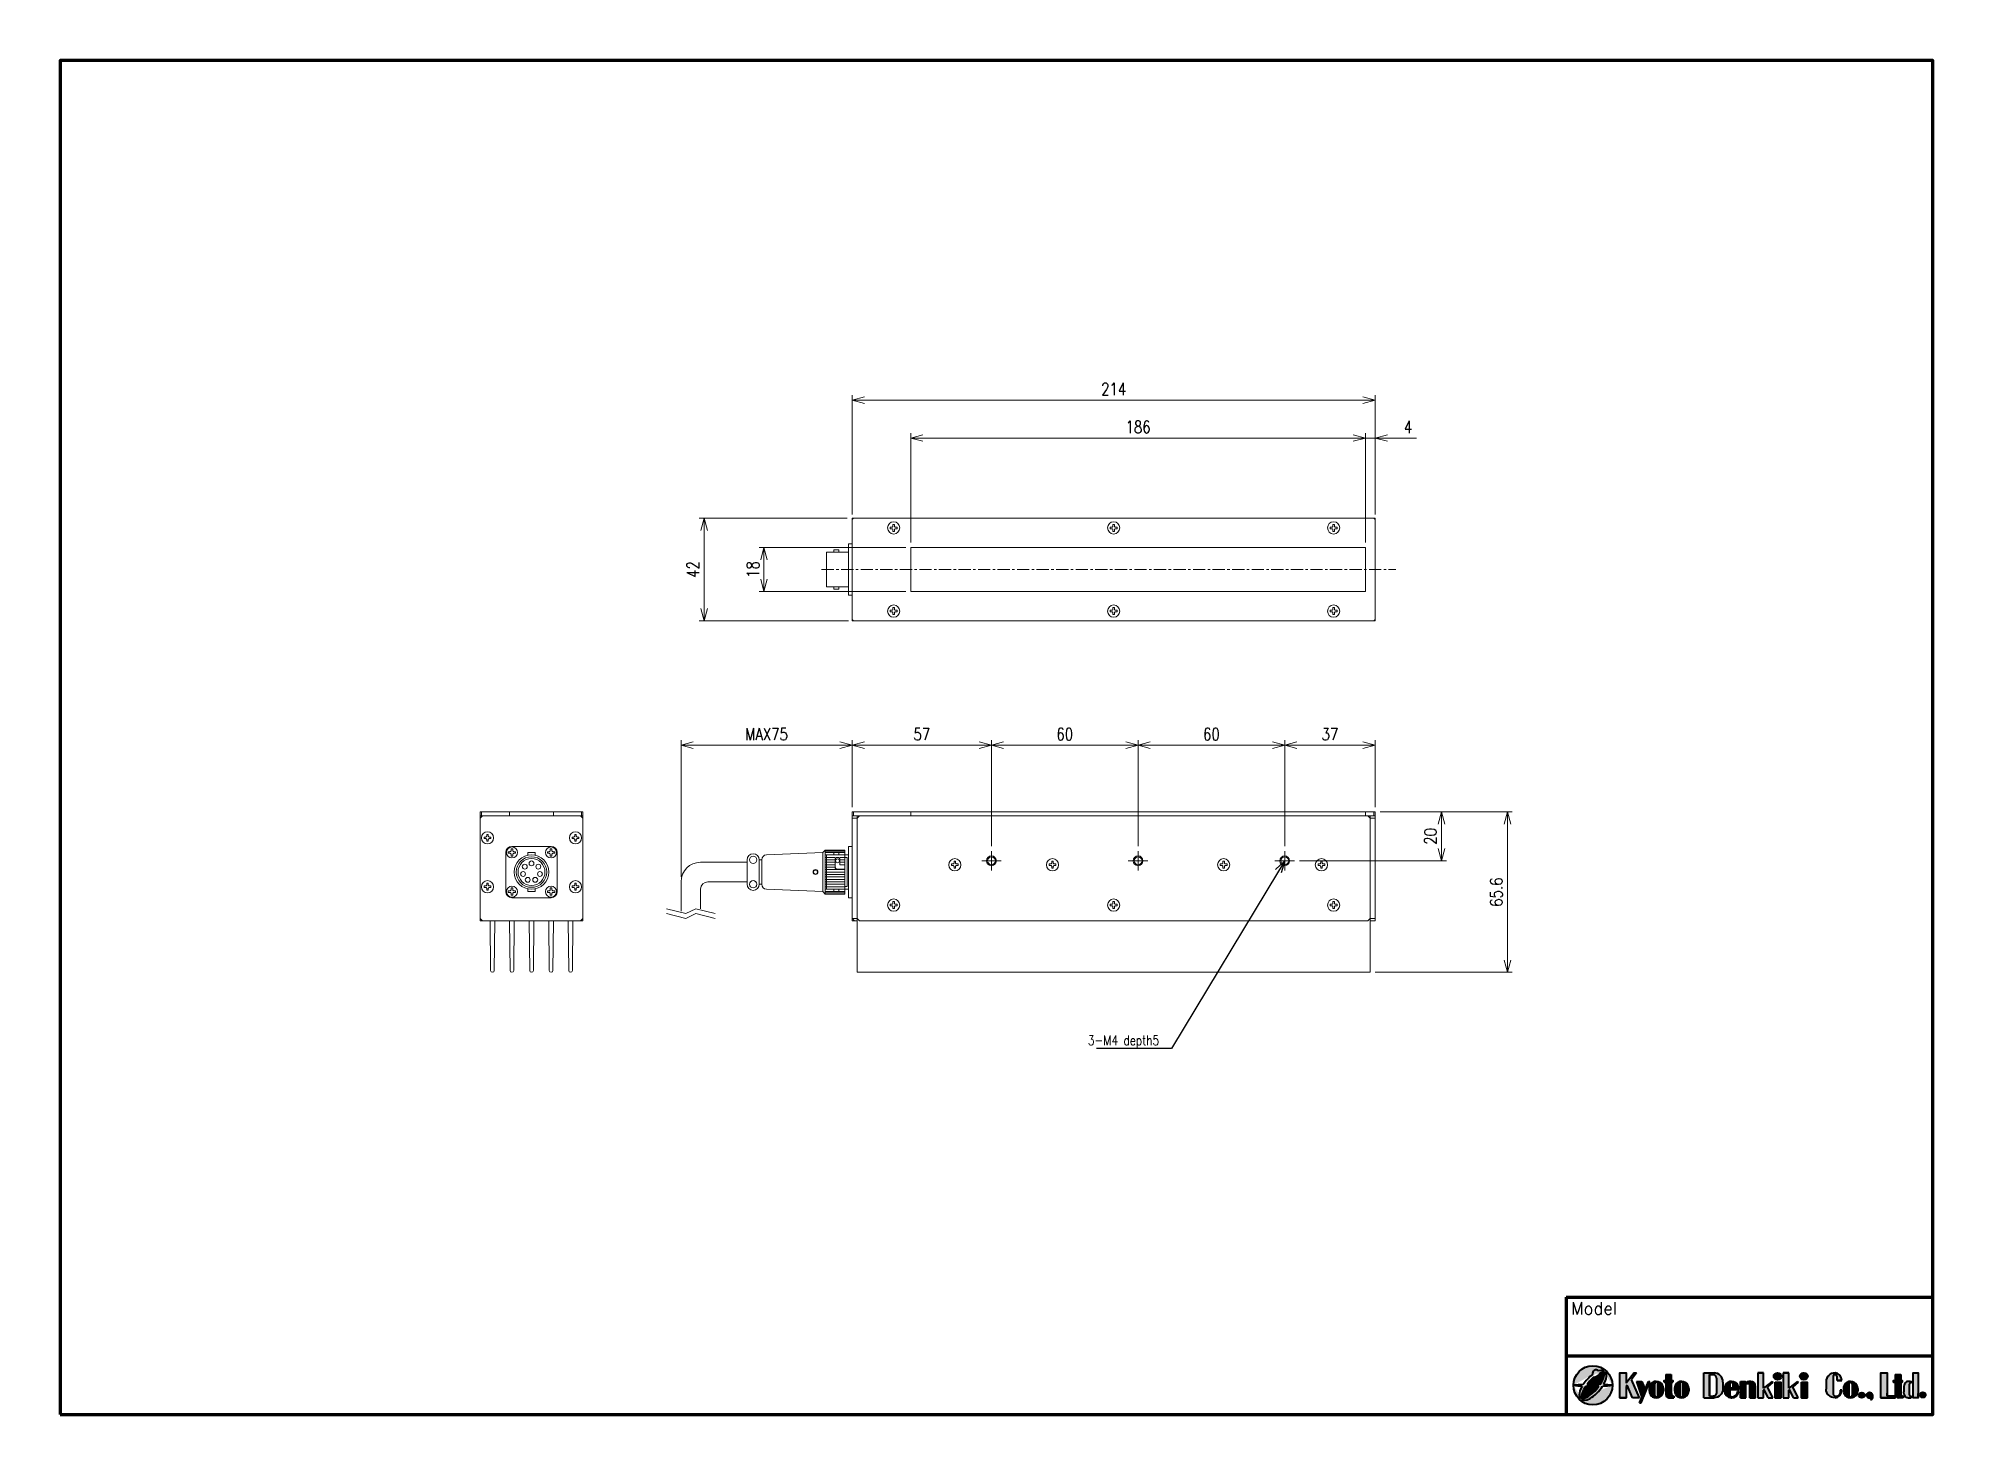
# Paper-space layout 'A3_1_2' of a CAD drawing. Header units: millimetres. Extents: x 0 to 392, y 0 to 286.
# The model-space entities are those that its viewports show. They can reach past a viewport. Long polylines and large blocks are cut down to what shows.
import ezdxf
from ezdxf import colors
from ezdxf.entities.mleader import LeaderData, LeaderLine
from ezdxf.math import Vec2, Vec3

# ---------------------------------------------------------------- set-up
doc = ezdxf.new("R2010")
doc.units = ezdxf.units.MM
doc.linetypes.add('CENTER', pattern=[2, 1.25, -0.25, 0.25, -0.25])
doc.layers.get('0').update_dxf_attribs({"lineweight": 9})
doc.layers.get('Defpoints').update_dxf_attribs({"lineweight": 9})
for name, color, linetype, lineweight in [('2KD_寸法1', 7, 'Continuous', 15), ('2KD_寸法１', 7, 'Continuous', 15), ('2KD_寸法１ @ 2', 7, 'Continuous', 15), ('AUX', 7, 'Continuous', 40), ('PINOFF', 6, 'Continuous', 9)]:
    doc.layers.add(name, color=color, linetype=linetype, lineweight=lineweight)
doc.layers.get('PINOFF').freeze()
doc.styles.get("Standard").update_dxf_attribs({"font": 'simplex.shx', "width": 0.8, "bigfont": 'extfont.shx'})
doc.dimstyles.new('KD-STD', dxfattribs={"dimscale": 0, "dimtxt": 2.5, "dimasz": 2.5, "dimexe": 1, "dimexo": 1, "dimgap": 1, "dimtad": 1, "dimdsep": 46, "dimtxsty": 'Standard', "dimblk": 'OPEN30', "dimcen": 0, "dimadec": 0, "dimazin": 0, "dimtfac": 1, "dimtmove": 0, "dimatfit": 3, "dimldrblk": 'OPEN30', "dimfxl": 1, "dimtfill": 1, "dimtolj": 1, "dimtzin": 0, "dimlwd": 15, "dimlwe": 15, "dimarcsym": 0})

psp = doc.layouts.new('A3_1_2')

msp = doc.modelspace()

# ---------------------------------------------------------------- texts
at = {"layer": 'AUX', "lineweight": 20}
msp.add_text('Model', height=5, dxfattribs=at).set_placement((626, 49))

# ---------------------------------------------------------------- blocks, each defined once
blk = doc.blocks.new('A$C58A435ED')
h = blk.add_hatch(color=256)
edge = h.paths.add_edge_path()
edge.add_ellipse((3.77, 4.2), major_axis=(2.36, 2.72), ratio=0.381944, start_angle=36.9142, end_angle=132.4984, ccw=False)
edge.add_arc((4.65, 6.4), 0.75, 47.7163, 192.9195, ccw=False)
edge.add_ellipse((3.77, 4.2), major_axis=(2.36, 2.72), ratio=0.381944, start_angle=355.1193, end_angle=374.4019, ccw=False)
edge.add_ellipse((4.23, 3.8), major_axis=(2.36, 2.72), ratio=0.381944, start_angle=320.8704, end_angle=364.8807, ccw=False)
edge.add_arc((4, -35.9), 40.1, 84.2752, 86.8987, ccw=False)
edge.add_arc((4, 4), 4, 0, 180)
edge.add_arc((4, -35.9), 40.1, 92.8389, 95.7248, ccw=False)
h = blk.add_hatch(color=256)
edge = h.paths.add_edge_path()
edge.add_arc((4, 4), 4, 180, 360)
edge.add_arc((4, 43.9), 40.1, 272.8389, 275.7248, ccw=False)
edge.add_ellipse((4.23, 3.8), major_axis=(2.36, 2.72), ratio=0.381944, start_angle=175.1193, end_angle=312.4984, ccw=False)
edge.add_ellipse((3.77, 4.2), major_axis=(2.36, 2.72), ratio=0.381944, start_angle=140.8704, end_angle=184.8807, ccw=False)
edge.add_arc((4, 43.9), 40.1, 264.2752, 266.8987, ccw=False)
h = blk.add_hatch(color=256)
edge = h.paths.add_edge_path(flags=17)
edge.add_ellipse((3.77, 4.2), major_axis=(2.36, 2.72), ratio=0.381944, start_angle=310.1847, end_angle=355.1193)
edge.add_ellipse((4.23, 3.8), major_axis=(2.36, 2.72), ratio=0.381944, start_angle=364.8807, end_angle=376.9173)
edge.add_arc((4.65, 6.44), 0.783, -118.932, 3.6503, ccw=False)
edge.add_ellipse((4.23, 3.8), major_axis=(2.36, 2.72), ratio=0.381944, start_angle=39.809, end_angle=116.5044)
edge.add_arc((4, -35.9), 40.1, 87.8758, 91.7647, ccw=False)
h = blk.add_hatch(color=256)
edge = h.paths.add_edge_path(flags=17)
edge.add_ellipse((4.23, 3.8), major_axis=(2.36, 2.72), ratio=0.381944, start_angle=130.1847, end_angle=175.1193)
edge.add_ellipse((3.77, 4.2), major_axis=(2.36, 2.72), ratio=0.381944, start_angle=184.8807, end_angle=296.5044)
edge.add_arc((4, 43.9), 40.1, 267.8758, 271.7647, ccw=False)
blk.add_circle((4, 4), 4)
for centre, radius, start, end in [((4, -35.9), 40.1, 92.8389, 95.7248), ((4, 43.9), 40.1, 264.2752, 266.8987), ((4, -35.9), 40.1, 87.8758, 91.7647), ((4.65, 6.4), 0.75, 46.1932, 192.9195), ((4.65, 6.44), 0.783, 241.068, 3.6503), ((4, 43.9), 40.1, 272.8389, 275.7248), ((4, -35.9), 40.1, 84.2752, 86.8987), ((4, 43.9), 40.1, 267.8758, 271.7647)]:
    blk.add_arc(centre, radius, start, end)
for centre, start_param, end_param in [((3.77, 4.2), 1.10042, 1.907443), ((4.23, 3.8), 1.14108, 1.759009), ((3.77, 4.2), 5.024443, 6.875096), ((4.23, 3.8), 5.15133, 6.96942), ((3.77, 4.2), 2.009737, 4.900602), ((4.23, 3.8), 1.88285, 5.049036)]:
    blk.add_ellipse(centre, major_axis=(2.36, 2.72), ratio=0.381944, start_param=start_param, end_param=end_param)
blk = doc.blocks.new('A$C7F8063EA')
for points in [[(2.4, 4.83), (3.41, 6.17), (2.92, 6.17), (1.29, 4.05), (1.29, 6.17), (0, 6.17), (0, 1.05), (1.29, 1.05), (1.29, 3.36), (1.53, 3.67), (2.59, 1.06), (4.06, 1.06)], [(4.51, 1.13), (4.06, 0), (4.38, 0), (6.17, 4.41), (5.84, 4.41), (5.18, 2.79), (4.54, 4.41), (3.4, 4.41)], [(28.23, 6.17), (28.23, 1.05), (29.37, 1.05), (29.37, 2.64), (29.54, 2.79), (30.34, 1.05), (31.32, 1.05), (30.2, 3.32), (31.31, 4.23), (31.15, 4.41), (29.37, 3), (29.37, 6.17)], [(31.8, 4.23), (31.8, 1.05), (32.94, 1.05), (32.94, 4.23)], [(33.42, 6.17), (33.42, 1.05), (34.55, 1.05), (34.55, 2.64), (34.73, 2.79), (35.52, 1.05), (36.5, 1.05), (35.38, 3.32), (36.49, 4.23), (36.33, 4.41), (34.55, 3), (34.55, 6.17)], [(37.16, 4.23), (37.16, 1.05), (38.3, 1.05), (38.3, 4.23)], [(53.38, 6.17), (53.38, 1.05), (54.68, 1.05), (56.3, 1.05), (56.3, 1.41), (54.68, 1.41), (54.68, 6.17)]]:
    blk.add_hatch(color=256).paths.add_polyline_path(points)
h = blk.add_hatch(color=256)
h.paths.add_polyline_path([(6, 2.5, 0.993056), (8.92, 2.5), (8.92, 2.93, 1.006911), (6, 2.95)])
h.paths.add_polyline_path([(7.13, 3.91, -1.045169), (7.78, 3.88), (7.78, 1.59, -1.045169), (7.13, 1.56)], flags=16)
h = blk.add_hatch(color=256)
edge = h.paths.add_edge_path()
edge.add_line((9.41, 4.23), (9.41, 1.76))
edge.add_ellipse((10.05, 1.76), major_axis=(0, 0.709), ratio=0.902288, start_angle=90, end_angle=180)
edge.add_line((10.05, 1.05), (11.03, 1.05))
edge.add_line((11.03, 1.05), (11.03, 1.41))
edge.add_ellipse((11.03, 1.94), major_axis=(0, -0.528), ratio=0.918034, start_angle=270, end_angle=360, ccw=False)
edge.add_line((10.54, 1.94), (10.54, 4.23))
edge.add_line((10.54, 4.23), (10.87, 4.23))
edge.add_line((10.87, 4.23), (10.87, 4.59))
edge.add_line((10.87, 4.59), (10.54, 4.59))
edge.add_line((10.54, 4.59), (10.54, 5.81))
edge.add_line((10.54, 5.81), (9.41, 5.81))
edge.add_line((9.41, 5.81), (9.41, 4.59))
edge.add_line((9.41, 4.59), (9.09, 4.59))
edge.add_line((9.09, 4.59), (9.09, 4.23))
edge.add_line((9.09, 4.23), (9.41, 4.23))
h = blk.add_hatch(color=256)
h.paths.add_polyline_path([(12.66, 4.41), (12.64, 4.41, 0.412198), (11.19, 2.95), (11.19, 2.5, 0.993056), (14.11, 2.5), (14.11, 2.93, 0.416232)])
h.paths.add_polyline_path([(12.32, 3.91, -1.045169), (12.97, 3.88), (12.97, 1.59, -1.045169), (12.32, 1.56)], flags=16)
h = blk.add_hatch(color=256)
edge = h.paths.add_edge_path()
edge.add_line((17.2, 1.05), (19.3, 1.05))
edge.add_ellipse((19.3, 2.97), major_axis=(0, -1.92), ratio=0.930559, start_angle=0, end_angle=90)
edge.add_line((21.09, 2.97), (21.09, 4.25))
edge.add_ellipse((19.3, 4.25), major_axis=(0, 1.92), ratio=0.930559, start_angle=270, end_angle=360)
edge.add_line((19.3, 6.17), (17.2, 6.17))
edge.add_line((17.2, 6.17), (17.2, 1.05))
edge = h.paths.add_edge_path(flags=16)
edge.add_line((18.33, 5.81), (19.14, 5.81))
edge.add_ellipse((19.14, 5.11), major_axis=(0, 0.7), ratio=0.929746, start_angle=270, end_angle=359.8389, ccw=False)
edge.add_line((19.79, 5.11), (19.79, 2.11))
edge.add_ellipse((19.14, 2.11), major_axis=(0, -0.7), ratio=0.929746, start_angle=0.1611, end_angle=90, ccw=False)
edge.add_line((19.14, 1.41), (18.33, 1.41))
edge.add_line((18.33, 1.41), (18.33, 5.81))
h = blk.add_hatch(color=256)
edge = h.paths.add_edge_path()
edge.add_line((22.88, 4.41), (22.86, 4.41))
edge.add_arc((22.87, 2.95), 1.46, 90.3946, 180)
edge.add_line((21.41, 2.95), (21.41, 2.51))
edge.add_arc((22.87, 2.51), 1.46, 180.2595, 269.3397)
edge.add_line((22.85, 1.05), (22.89, 1.05))
edge.add_arc((22.87, 2.51), 1.46, 270.6603, 354.2194)
edge.add_line((24.33, 2.37), (24.08, 2.37))
edge.add_ellipse((22.88, 2.37), major_axis=(-1.2, 0), ratio=0.941657, start_angle=90.1774, end_angle=180, ccw=False)
edge.add_arc((22.86, 1.56), 0.325, 180, 276.5641, ccw=False)
edge.add_line((22.54, 1.56), (22.54, 2.73))
edge.add_line((22.54, 2.73), (24.33, 2.73))
edge.add_line((24.33, 2.73), (24.33, 2.93))
edge.add_arc((22.87, 2.95), 1.46, 359.2107, 449.6054)
h.paths.add_polyline_path([(22.54, 3.09), (22.54, 3.91, -1.045169), (23.19, 3.88), (23.19, 3.09)], flags=16)
h = blk.add_hatch(color=256)
edge = h.paths.add_edge_path()
edge.add_line((24.67, 4.41), (24.67, 1.05))
edge.add_line((24.67, 1.05), (25.79, 1.05))
edge.add_line((25.79, 1.05), (25.79, 3.72))
edge.add_ellipse((26.22, 3.72), major_axis=(0.377, 0.217), ratio=0.907884, start_angle=60.0645, end_angle=150.0645, ccw=False)
edge.add_ellipse((26.22, 3.72), major_axis=(0, 0.404), ratio=0.965673, start_angle=270, end_angle=360, ccw=False)
edge.add_line((26.61, 3.72), (26.61, 1.05))
edge.add_line((26.61, 1.05), (27.74, 1.05))
edge.add_line((27.74, 1.05), (27.74, 3.36))
edge.add_ellipse((26.77, 3.36), major_axis=(0, 1.05), ratio=0.925613, start_angle=270, end_angle=360)
edge.add_ellipse((26.77, 4.02), major_axis=(-0.975, 0), ratio=0.402759, start_angle=270, end_angle=360)
edge.add_line((25.79, 4.02), (25.79, 4.23))
edge.add_line((25.79, 4.23), (25.63, 4.41))
edge.add_line((25.63, 4.41), (24.67, 4.41))
h = blk.add_hatch(color=256)
edge = h.paths.add_edge_path()
edge.add_ellipse((32.28, 5.46), major_axis=(-0.803, 0), ratio=0.880683, start_angle=0, end_angle=360)
h = blk.add_hatch(color=256)
edge = h.paths.add_edge_path()
edge.add_ellipse((37.64, 5.46), major_axis=(-0.803, 0), ratio=0.880683, start_angle=0, end_angle=360)
h = blk.add_hatch(color=256)
edge = h.paths.add_edge_path()
edge.add_arc((44.03, 5.39), 0.402, 0, 180, ccw=False)
edge.add_line((44.43, 5.39), (44.43, 4.59))
edge.add_line((44.43, 4.59), (45.4, 4.59))
edge.add_ellipse((44.03, 4.59), major_axis=(0, 1.59), ratio=0.861671, start_angle=270, end_angle=360)
edge.add_ellipse((44.03, 4.4), major_axis=(-1.84, 0), ratio=0.958258, start_angle=270, end_angle=360)
edge.add_line((42.19, 4.4), (42.19, 2.82))
edge.add_ellipse((44.03, 2.82), major_axis=(-1.84, 0), ratio=0.958258, start_angle=0, end_angle=90)
edge.add_ellipse((44.03, 2.64), major_axis=(0, -1.59), ratio=0.859541, start_angle=0, end_angle=90)
edge.add_line((45.4, 2.64), (45.08, 2.64))
edge.add_line((45.08, 2.64), (45.08, 2.1))
edge.add_ellipse((44.45, 2.1), major_axis=(0, -0.689), ratio=0.905354, start_angle=0, end_angle=90, ccw=False)
edge.add_line((44.45, 1.41), (44.13, 1.41))
edge.add_ellipse((44.13, 1.93), major_axis=(0, 0.516), ratio=0.975773, start_angle=90, end_angle=180, ccw=False)
edge.add_line((43.63, 1.93), (43.63, 5.39))
h = blk.add_hatch(color=256)
h.paths.add_polyline_path([(45.75, 2.5, 0.409357), (47.19, 1.05), (47.22, 1.05, 0.409404), (48.66, 2.5), (48.66, 2.93, 1.006911), (45.75, 2.95)])
h.paths.add_polyline_path([(46.88, 3.91, -1), (47.53, 3.91), (47.53, 1.56, -1), (46.88, 1.56)], flags=16)
h = blk.add_hatch(color=256)
edge = h.paths.add_edge_path()
edge.add_line((56.02, 4.23), (56.34, 4.23))
edge.add_line((56.34, 4.23), (56.34, 1.76))
edge.add_ellipse((56.98, 1.76), major_axis=(0, 0.709), ratio=0.902288, start_angle=90, end_angle=180)
edge.add_line((56.98, 1.05), (57.95, 1.05))
edge.add_line((57.95, 1.05), (57.95, 1.41))
edge.add_ellipse((57.95, 1.94), major_axis=(0, -0.528), ratio=0.918034, start_angle=270, end_angle=360, ccw=False)
edge.add_line((57.47, 1.94), (57.47, 4.23))
edge.add_line((57.47, 4.23), (57.79, 4.23))
edge.add_line((57.79, 4.23), (57.79, 4.59))
edge.add_line((57.79, 4.59), (57.47, 4.59))
edge.add_line((57.47, 4.59), (57.47, 5.81))
edge.add_line((57.47, 5.81), (56.34, 5.81))
edge.add_line((56.34, 5.81), (56.34, 4.59))
edge.add_line((56.34, 4.59), (56.02, 4.59))
edge.add_line((56.02, 4.59), (56.02, 4.23))
h = blk.add_hatch(color=256)
edge = h.paths.add_edge_path()
edge.add_line((61.01, 6.17), (60.04, 6.17))
edge.add_line((60.04, 6.17), (60.04, 3.97))
edge.add_ellipse((59.37, 3.15), major_axis=(0, -1.25), ratio=0.700546, start_angle=140.5626, end_angle=180)
edge.add_line((59.37, 4.41), (58.96, 4.41))
edge.add_ellipse((58.96, 3.15), major_axis=(0, -1.25), ratio=0.700546, start_angle=180, end_angle=270)
edge.add_line((58.08, 3.15), (58.08, 2.3))
edge.add_ellipse((58.96, 2.3), major_axis=(0, 1.25), ratio=0.700546, start_angle=90, end_angle=180)
edge.add_line((58.96, 1.05), (59.37, 1.05))
edge.add_ellipse((59.37, 2.3), major_axis=(0, 1.25), ratio=0.700546, start_angle=180, end_angle=219.4374)
edge.add_line((60.04, 1.49), (60.04, 1.05))
edge.add_line((60.04, 1.05), (61.01, 1.05))
edge.add_line((61.01, 1.05), (61.01, 6.17))
h.paths.add_polyline_path([(60.04, 1.74, -1), (59.22, 1.74), (59.22, 3.76, -1), (60.04, 3.76)], flags=16)
h = blk.add_hatch(color=256)
edge = h.paths.add_edge_path()
edge.add_ellipse((49.48, 1.58), major_axis=(-0.65, 0), ratio=0.820872, start_angle=0, end_angle=360)
h = blk.add_hatch(color=256)
edge = h.paths.add_edge_path()
edge.add_ellipse((51.1, 1.58), major_axis=(-0.65, 0), ratio=0.820872, start_angle=178.569, end_angle=477.5428)
edge.add_ellipse((51.26, 1.1), major_axis=(0, -0.409), ratio=0.251102, start_angle=0, end_angle=84.6433, ccw=False)
edge.add_ellipse((51.26, 1.41), major_axis=(0, -0.72), ratio=0.731271, start_angle=0, end_angle=90)
edge.add_ellipse((51.7, 1.41), major_axis=(0, 0.202), ratio=0.432391, start_angle=270, end_angle=339.5604)
edge.add_ellipse((51.7, 1.41), major_axis=(0, 0.202), ratio=0.432391, start_angle=339.5604, end_angle=340.2548, ccw=False)
h = blk.add_hatch(color=256)
edge = h.paths.add_edge_path()
edge.add_ellipse((61.97, 1.65), major_axis=(-0.582, 0), ratio=0.959913, start_angle=0, end_angle=360)
for p, q in [((0, 6.17), (1.29, 6.17)), ((2.92, 6.17), (1.29, 4.05)), ((3.41, 6.17), (2.4, 4.83)), ((4.06, 1.06), (2.4, 4.83)), ((2.92, 6.17), (3.41, 6.17)), ((3.4, 4.41), (4.51, 1.13)), ((3.4, 4.41), (4.54, 4.41)), ((3.4, 4.41), (4.54, 4.41)), ((4.38, 0), (6.17, 4.41)), ((4.54, 4.41), (5.19, 2.78)), ((5.18, 2.79), (5.84, 4.41)), ((5.84, 4.41), (6.17, 4.41)), ((9.09, 4.59), (9.09, 4.23)), ((9.09, 4.59), (9.09, 4.23)), ((9.09, 4.23), (9.41, 4.23)), ((9.09, 4.23), (9.41, 4.23)), ((9.41, 5.81), (10.54, 5.81)), ((9.41, 5.81), (9.41, 4.59)), ((9.41, 4.23), (9.41, 1.76)), ((10.54, 5.81), (10.54, 4.59)), ((10.54, 4.23), (10.87, 4.23)), ((10.54, 4.23), (10.87, 4.23)), ((10.54, 4.23), (10.54, 1.94)), ((12.64, 4.41), (12.66, 4.41)), ((17.2, 6.17), (19.3, 6.17)), ((17.2, 1.05), (17.2, 6.17)), ((17.2, 1.05), (17.2, 6.17)), ((17.2, 6.17), (19.3, 6.17)), ((18.33, 5.81), (18.33, 1.41)), ((18.33, 1.41), (18.33, 5.81)), ((18.33, 5.81), (19.14, 5.81)), ((19.79, 5.11), (19.79, 2.11)), ((21.09, 4.25), (21.09, 2.97)), ((22.86, 4.41), (22.88, 4.41)), ((24.67, 4.41), (25.63, 4.41)), ((24.67, 1.05), (24.67, 4.41)), ((24.67, 4.41), (25.63, 4.41)), ((24.67, 4.41), (25.63, 4.41)), ((24.67, 1.05), (24.67, 4.41)), ((24.67, 4.41), (25.63, 4.41)), ((25.79, 4.23), (25.63, 4.41)), ((25.79, 4.23), (25.63, 4.41)), ((25.79, 4.02), (25.79, 4.23)), ((25.79, 4.02), (25.79, 4.23)), ((25.79, 4.23), (25.79, 4.02)), ((28.23, 6.17), (29.37, 6.17)), ((28.23, 6.17), (28.23, 1.05)), ((29.37, 6.17), (28.23, 6.17)), ((29.37, 3), (29.37, 6.17)), ((31.15, 4.41), (29.37, 3)), ((31.31, 4.23), (30.2, 3.32)), ((31.15, 4.41), (31.31, 4.23)), ((33.42, 6.17), (34.55, 6.17)), ((33.42, 6.17), (33.42, 1.05)), ((34.55, 6.17), (33.42, 6.17)), ((34.55, 3), (34.55, 6.17)), ((36.34, 4.41), (34.55, 3)), ((36.49, 4.23), (35.38, 3.32)), ((36.33, 4.41), (36.49, 4.23)), ((37.46, 6.17), (37.64, 6.17)), ((37.46, 6.15), (37.46, 6.17)), ((37.46, 4.76), (37.46, 4.77)), ((42.19, 4.4), (42.19, 4.41)), ((42.19, 4.4), (42.19, 2.82)), ((43.63, 5.39), (43.63, 1.93)), ((43.63, 5.39), (43.63, 1.93)), ((44.43, 4.59), (44.43, 5.39)), ((44.43, 4.59), (44.43, 5.39)), ((45.4, 4.59), (44.43, 4.59)), ((44.43, 4.59), (45.4, 4.59)), ((53.38, 6.17), (54.68, 6.17)), ((56.02, 4.59), (56.02, 4.23)), ((56.02, 4.59), (56.02, 4.23)), ((56.02, 4.23), (56.34, 4.23)), ((56.02, 4.23), (56.34, 4.23)), ((56.34, 5.81), (57.47, 5.81)), ((56.34, 5.81), (56.34, 4.59)), ((56.34, 4.23), (56.34, 1.76)), ((57.47, 5.81), (57.47, 4.59)), ((57.47, 4.23), (57.79, 4.23)), ((57.47, 4.23), (57.79, 4.23)), ((57.47, 4.23), (57.47, 1.94)), ((59.37, 4.41), (58.96, 4.41)), ((60.04, 6.17), (61.01, 6.17)), ((60.04, 6.17), (61.01, 6.17)), ((0, 1.05), (1.29, 1.05)), ((1.53, 3.67), (1.29, 3.36)), ((2.59, 1.06), (1.53, 3.67)), ((4.06, 1.06), (2.59, 1.06)), ((4.06, 0), (4.51, 1.13)), ((4.06, 0), (4.38, 0)), ((6, 2.95), (6, 2.52)), ((8.92, 2.93), (8.92, 2.5)), ((10.05, 1.05), (11.03, 1.05)), ((11.03, 1.05), (10.05, 1.05)), ((11.03, 1.41), (11.03, 1.05)), ((11.03, 1.41), (11.03, 1.05)), ((11.03, 1.05), (11.03, 1.05)), ((11.19, 2.95), (11.19, 2.52)), ((12.66, 1.05), (12.66, 1.05)), ((14.11, 2.93), (14.11, 2.5)), ((17.2, 1.05), (19.3, 1.05)), ((17.2, 1.05), (19.3, 1.05)), ((18.33, 1.41), (19.14, 1.41)), ((21.41, 2.95), (21.41, 2.52)), ((22.54, 3.09), (23.19, 3.09)), ((22.54, 2.73), (24.33, 2.73)), ((22.85, 1.05), (22.89, 1.05)), ((22.88, 1.05), (22.88, 1.05)), ((24.08, 2.37), (24.33, 2.37)), ((24.33, 2.93), (24.33, 2.73)), ((24.67, 1.05), (25.79, 1.05)), ((24.67, 1.05), (25.79, 1.05)), ((25.79, 1.05), (25.79, 3.72)), ((25.79, 1.05), (25.79, 3.72)), ((26.61, 1.05), (26.61, 3.72)), ((26.61, 1.05), (26.61, 3.72)), ((26.61, 1.05), (27.74, 1.05)), ((26.61, 1.05), (27.74, 1.05)), ((27.74, 1.05), (27.74, 3.36)), ((27.74, 1.05), (27.74, 3.36)), ((28.23, 1.05), (29.37, 1.05)), ((28.23, 1.05), (29.37, 1.05)), ((29.54, 2.79), (29.37, 2.64)), ((29.37, 1.05), (29.37, 2.64)), ((30.34, 1.05), (29.54, 2.79)), ((31.32, 1.05), (30.2, 3.32)), ((30.34, 1.05), (31.32, 1.05)), ((31.8, 1.05), (32.94, 1.05)), ((33.42, 1.05), (34.55, 1.05)), ((33.42, 1.05), (34.55, 1.05)), ((34.73, 2.79), (34.55, 2.64)), ((34.55, 1.05), (34.55, 2.64)), ((35.52, 1.05), (34.73, 2.79)), ((36.5, 1.05), (35.38, 3.32)), ((35.52, 1.05), (36.5, 1.05)), ((37.16, 1.05), (38.3, 1.05)), ((44.13, 1.41), (44.45, 1.41)), ((44.13, 1.41), (44.45, 1.41)), ((45.4, 2.64), (45.08, 2.64)), ((45.08, 2.64), (45.08, 2.1)), ((45.4, 2.64), (45.08, 2.64)), ((45.08, 2.64), (45.08, 2.1)), ((45.75, 2.95), (45.75, 2.52)), ((47.19, 1.05), (47.22, 1.05)), ((48.66, 2.93), (48.66, 2.5)), ((51.75, 1.57), (51.75, 1.57)), ((53.38, 1.05), (56.3, 1.05)), ((54.68, 1.41), (54.68, 2.01)), ((57.95, 1.05), (56.98, 1.05)), ((57.95, 1.41), (57.95, 1.05)), ((57.95, 1.41), (57.95, 1.05)), ((57.95, 1.05), (57.95, 1.41)), ((58.08, 3.15), (58.08, 2.38)), ((58.08, 3.15), (58.08, 2.3)), ((58.96, 1.05), (59.37, 1.05)), ((59.22, 3.76), (59.22, 1.74)), ((59.22, 3.76), (59.22, 1.74)), ((61.01, 1.05), (61.01, 1.97)), ((61.01, 1.05), (61.01, 1.97)), ((61.97, 2.22), (61.97, 2.21)), ((61.97, 1.1), (61.97, 1.09)), ((62.55, 1.66), (62.56, 1.66))]:
    blk.add_line(p, q)
for points in [[(1.29, 3.36), (1.29, 1.05), (0, 1.05), (0, 6.17), (1.29, 6.17), (1.29, 4.05)], [(7.78, 1.53), (7.78, 3.93)], [(9.09, 4.23), (9.09, 4.59), (9.41, 4.59)], [(9.09, 4.23), (9.09, 4.59), (9.41, 4.59)], [(10.54, 4.59), (10.87, 4.59), (10.87, 4.23)], [(10.54, 4.59), (10.87, 4.59), (10.87, 4.23)], [(12.97, 1.53), (12.97, 3.93)], [(23.19, 3.09), (23.19, 3.93)], [(54.68, 1.05), (53.38, 1.05), (53.38, 6.17), (54.68, 6.17), (54.68, 1.41)], [(56.34, 4.23), (56.02, 4.23), (56.02, 4.59), (56.34, 4.59)], [(56.34, 4.23), (56.02, 4.23), (56.02, 4.59), (56.34, 4.59)], [(57.47, 4.59), (57.79, 4.59), (57.79, 4.23), (57.47, 4.23)], [(57.47, 4.59), (57.79, 4.59), (57.79, 4.23), (57.47, 4.23)], [(60.04, 3.97), (60.04, 6.17), (61.01, 6.17), (61.01, 1.05), (60.04, 1.05), (60.04, 1.49)], [(60.04, 3.97), (60.04, 6.17), (61.01, 6.17), (61.01, 1.05), (60.04, 1.05), (60.04, 1.49)], [(7.13, 3.91), (7.13, 1.56)], [(12.32, 3.91), (12.32, 1.56)], [(22.54, 3.91), (22.54, 3.09)], [(22.54, 2.73), (22.54, 1.56)], [(46.88, 3.91), (46.88, 1.56)], [(47.53, 3.91), (47.53, 1.56)], [(54.68, 1.05), (56.3, 1.05), (56.3, 1.41), (54.68, 1.41)], [(60.04, 1.74), (60.04, 3.76)], [(60.04, 1.74), (60.04, 3.76)]]:
    blk.add_lwpolyline(points)
for points in [[(31.8, 4.23), (32.94, 4.23), (32.94, 1.05), (31.8, 1.05)], [(37.16, 4.23), (38.3, 4.23), (38.3, 1.05), (37.16, 1.05)]]:
    blk.add_lwpolyline(points, close=True)
for centre, radius, start, end in [((7.46, 2.95), 1.46, 359.2107, 180), ((7.46, 3.91), 0.325, 354.9391, 180), ((12.65, 2.95), 1.46, 359.2107, 180), ((12.65, 3.91), 0.325, 354.9391, 180), ((22.87, 2.95), 1.46, 359.2107, 180), ((22.86, 3.91), 0.325, 354.9391, 180), ((44.03, 5.39), 0.402, 0, 180), ((47.2, 2.95), 1.46, 359.2107, 180), ((47.2, 3.91), 0.325, 0, 180), ((59.63, 3.76), 0.411, 0, 180), ((7.46, 2.51), 1.46, 179.5961, 359.6054), ((7.46, 1.56), 0.325, 180, 5.0609), ((12.65, 2.51), 1.46, 179.5961, 359.6054), ((12.65, 1.56), 0.325, 180, 5.0609), ((22.87, 2.51), 1.46, 179.7405, 354.2194), ((22.86, 1.56), 0.325, 180, 273.149), ((47.2, 2.51), 1.46, 179.5961, 359.6054), ((47.2, 1.56), 0.325, 180, 360), ((59.63, 1.74), 0.411, 180, 0)]:
    blk.add_arc(centre, radius, start, end)
for centre, major_axis, ratio, start_param, end_param in [((19.14, 5.11), (0, 0.7), 0.929746, 4.712389, 6.280162), ((19.3, 4.25), (0, 1.92), 0.930559, 4.712389, 6.283185), ((26.77, 4.02), (-0.975, 0), 0.402759, 4.712389, 6.283185), ((26.22, 3.72), (0, 0.404), 0.965673, 4.712389, 6.283185), ((26.77, 3.36), (0, 1.05), 0.925613, 4.712389, 6.283185), ((44.03, 4.4), (-1.84, 0), 0.958258, 4.712389, 6.283185), ((44.03, 4.59), (0, 1.59), 0.861671, 4.712389, 6.283185), ((58.96, 3.15), (0, -1.25), 0.700546, 3.141592, 4.712389), ((10.05, 1.76), (0, 0.709), 0.902288, 1.570796, 3.141593), ((11.03, 1.94), (0, -0.528), 0.918034, 4.712389, 6.283185), ((22.88, 2.37), (-1.2, 0), 0.941657, 1.573713, 3.141593), ((44.13, 1.93), (0, 0.516), 0.975773, 1.570796, 3.141593), ((44.03, 2.64), (0, -1.59), 0.859541, 0, 1.570796), ((44.45, 2.1), (0, -0.689), 0.905354, 0, 1.570796), ((51.1, 1.58), (-0.65, 0), 0.820872, 3.11117, 8.258473), ((51.26, 1.41), (0, -0.72), 0.731271, 0, 1.570796), ((51.26, 1.1), (0, -0.409), 0.251102, 0, 1.547256), ((51.7, 1.41), (0, 0.202), 0.432391, 4.712389, 5.59034), ((56.98, 1.76), (0, 0.709), 0.902288, 1.570796, 3.141593), ((57.95, 1.94), (0, -0.528), 0.918034, 4.712389, 6.283185), ((59.37, 2.3), (0, 1.25), 0.700546, 3.141592, 4.006894)]:
    blk.add_ellipse(centre, major_axis=major_axis, ratio=ratio, start_param=start_param, end_param=end_param)
at = {"extrusion": (0, 0, -1)}
for centre, major_axis, ratio, start_param, end_param in [((26.22, 3.72), (0.377, 0.217), 0.907884, 3.706835, 5.194113), ((59.37, 3.15), (0, -1.25), 0.700546, 3.141592, 4.006894), ((19.14, 2.11), (0, -0.7), 0.929746, 4.712389, 6.280162), ((19.3, 2.97), (0, -1.92), 0.930559, 4.712389, 6.283185), ((44.03, 2.82), (-1.84, 0), 0.958258, 4.712389, 6.283185), ((58.96, 2.3), (0, 1.25), 0.700546, 3.141592, 4.712389)]:
    blk.add_ellipse(centre, major_axis=major_axis, ratio=ratio, start_param=start_param, end_param=end_param, dxfattribs=at)
for centre, major_axis, ratio in [((32.28, 5.46), (-0.803, 0), 0.880683), ((37.64, 5.46), (-0.803, 0), 0.880683), ((49.48, 1.58), (-0.65, 0), 0.820872), ((61.97, 1.65), (-0.582, 0), 0.959913)]:
    blk.add_ellipse(centre, major_axis=major_axis, ratio=ratio)
blk = doc.blocks.new('_Open30')
at = {"lineweight": -2}
for p, q in [((-1, 0.27), (0, 0)), ((0, 0), (-1, -0.27)), ((0, 0), (-1, 0))]:
    blk.add_line(p, q, dxfattribs=at)
blk = doc.blocks.new('*D33')
at = {"layer": '2KD_寸法１', "color": 0, "lineweight": 15}
for p, q in [((508.93, 240.56), (508.93, 283.87)), ((545.93, 256.56), (545.93, 283.87)), ((513.93, 281.87), (540.93, 281.87))]:
    blk.add_line(p, q, dxfattribs=at)
at = {"layer": 'Defpoints', "color": 0}
for p in [(545.93, 281.87), (545.93, 254.56), (508.93, 238.56)]:
    blk.add_point(p, dxfattribs=at)
at = {"layer": '2KD_寸法１', "color": 0, "lineweight": 15, "xscale": 5, "yscale": 5, "zscale": 5, "rotation": 180}
blk.add_blockref('_Open30', (508.93, 281.87), dxfattribs=at)
at = {"layer": '2KD_寸法１', "color": 0, "lineweight": 15, "xscale": 5, "yscale": 5, "zscale": 5}
blk.add_blockref('_Open30', (545.93, 281.87), dxfattribs=at)
at = {"layer": '2KD_寸法１', "color": 0, "insert": (527.43, 286.37), "char_height": 5, "attachment_point": 5, "bg_fill": 3, "box_fill_scale": 1.1, "bg_fill_color": 9, "bg_fill_true_color": 13158600, "bg_fill_transparency": 4391330}
blk.add_mtext('\\A1;37', dxfattribs=at)
blk = doc.blocks.new('*D34')
at = {"layer": '2KD_寸法１', "color": 0, "lineweight": 15}
for p, q in [((448.93, 240.56), (448.93, 283.87)), ((508.93, 240.56), (508.93, 283.87)), ((453.93, 281.87), (503.93, 281.87))]:
    blk.add_line(p, q, dxfattribs=at)
at = {"layer": 'Defpoints', "color": 0}
for p in [(508.93, 281.87), (448.93, 238.56), (508.93, 238.56)]:
    blk.add_point(p, dxfattribs=at)
at = {"layer": '2KD_寸法１', "color": 0, "lineweight": 15, "xscale": 5, "yscale": 5, "zscale": 5, "rotation": 180}
blk.add_blockref('_Open30', (448.93, 281.87), dxfattribs=at)
at = {"layer": '2KD_寸法１', "color": 0, "lineweight": 15, "xscale": 5, "yscale": 5, "zscale": 5}
blk.add_blockref('_Open30', (508.93, 281.87), dxfattribs=at)
at = {"layer": '2KD_寸法１', "color": 0, "insert": (478.93, 286.37), "char_height": 5, "attachment_point": 5, "bg_fill": 3, "box_fill_scale": 1.1, "bg_fill_color": 9, "bg_fill_true_color": 13158600, "bg_fill_transparency": 4391406}
blk.add_mtext('\\A1;60', dxfattribs=at)
blk = doc.blocks.new('*D35')
at = {"layer": '2KD_寸法１', "color": 0, "lineweight": 15}
for p, q in [((388.93, 240.56), (388.93, 283.87)), ((448.93, 240.56), (448.93, 283.87)), ((393.93, 281.87), (443.93, 281.87))]:
    blk.add_line(p, q, dxfattribs=at)
at = {"layer": 'Defpoints', "color": 0}
for p in [(448.93, 281.87), (388.93, 238.56), (448.93, 238.56)]:
    blk.add_point(p, dxfattribs=at)
at = {"layer": '2KD_寸法１', "color": 0, "lineweight": 15, "xscale": 5, "yscale": 5, "zscale": 5, "rotation": 180}
blk.add_blockref('_Open30', (388.93, 281.87), dxfattribs=at)
at = {"layer": '2KD_寸法１', "color": 0, "lineweight": 15, "xscale": 5, "yscale": 5, "zscale": 5}
blk.add_blockref('_Open30', (448.93, 281.87), dxfattribs=at)
at = {"layer": '2KD_寸法１', "color": 0, "insert": (418.93, 286.37), "char_height": 5, "attachment_point": 5, "bg_fill": 3, "box_fill_scale": 1.1, "bg_fill_color": 9, "bg_fill_true_color": 13158600, "bg_fill_transparency": 4391454}
blk.add_mtext('\\A1;60', dxfattribs=at)
blk = doc.blocks.new('*D36')
at = {"layer": '2KD_寸法１', "color": 0, "lineweight": 15}
for p, q in [((331.93, 256.56), (331.93, 283.87)), ((388.93, 240.56), (388.93, 283.87)), ((383.93, 281.87), (336.93, 281.87))]:
    blk.add_line(p, q, dxfattribs=at)
at = {"layer": 'Defpoints', "color": 0}
for p in [(331.93, 281.87), (331.93, 254.56), (388.93, 238.56)]:
    blk.add_point(p, dxfattribs=at)
at = {"layer": '2KD_寸法１', "color": 0, "lineweight": 15, "xscale": 5, "yscale": 5, "zscale": 5, "rotation": 180}
blk.add_blockref('_Open30', (331.93, 281.87), dxfattribs=at)
at = {"layer": '2KD_寸法１', "color": 0, "lineweight": 15, "xscale": 5, "yscale": 5, "zscale": 5}
blk.add_blockref('_Open30', (388.93, 281.87), dxfattribs=at)
at = {"layer": '2KD_寸法１', "color": 0, "insert": (360.43, 286.37), "char_height": 5, "attachment_point": 5, "bg_fill": 3, "box_fill_scale": 1.1, "bg_fill_color": 9, "bg_fill_true_color": 13158600, "bg_fill_transparency": 4390982}
blk.add_mtext('\\A1;57', dxfattribs=at)
blk = doc.blocks.new('*D37')
at = {"layer": '2KD_寸法１', "color": 0, "lineweight": 15}
for p, q in [((261.93, 227.96), (261.93, 283.87)), ((331.93, 256.56), (331.93, 283.87)), ((326.93, 281.87), (266.93, 281.87))]:
    blk.add_line(p, q, dxfattribs=at)
at = {"layer": 'Defpoints', "color": 0}
for p in [(261.93, 281.87), (331.93, 254.56), (261.93, 225.96)]:
    blk.add_point(p, dxfattribs=at)
at = {"layer": '2KD_寸法１', "color": 0, "lineweight": 15, "xscale": 5, "yscale": 5, "zscale": 5, "rotation": 180}
blk.add_blockref('_Open30', (261.93, 281.87), dxfattribs=at)
at = {"layer": '2KD_寸法１', "color": 0, "lineweight": 15, "xscale": 5, "yscale": 5, "zscale": 5}
blk.add_blockref('_Open30', (331.93, 281.87), dxfattribs=at)
at = {"layer": '2KD_寸法１', "color": 0, "insert": (296.93, 286.37), "char_height": 5, "attachment_point": 5, "bg_fill": 3, "box_fill_scale": 1.1, "bg_fill_color": 9, "bg_fill_true_color": 13158600, "bg_fill_transparency": 4391398}
blk.add_mtext('\\A1;MAX75', dxfattribs=at)
blk = doc.blocks.new('*D38')
at = {"layer": '2KD_寸法１', "color": 0, "lineweight": 15}
for p, q in [((547.93, 254.56), (575.04, 254.56)), ((573.04, 239.56), (573.04, 249.56)), ((514.93, 234.56), (575.04, 234.56))]:
    blk.add_line(p, q, dxfattribs=at)
at = {"layer": 'Defpoints', "color": 0}
for p in [(545.93, 254.56), (573.04, 254.56), (512.93, 234.56)]:
    blk.add_point(p, dxfattribs=at)
at = {"layer": '2KD_寸法１', "color": 0, "lineweight": 15, "xscale": 5, "yscale": 5, "zscale": 5}
for p, rotation in [((573.04, 254.56), 90), ((573.04, 234.56), 270)]:
    blk.add_blockref('_Open30', p, dxfattribs=dict(at, rotation=rotation))
at = {"layer": '2KD_寸法１', "color": 0, "insert": (568.54, 244.56), "char_height": 5, "attachment_point": 5, "rotation": 90, "bg_fill": 3, "box_fill_scale": 1.1, "bg_fill_color": 9, "bg_fill_true_color": 13158600, "bg_fill_transparency": 4390958}
blk.add_mtext('\\A1;20', dxfattribs=at)
blk = doc.blocks.new('*D39')
at = {"layer": '2KD_寸法１', "color": 0, "lineweight": 15}
for p, q in [((547.93, 254.56), (602.01, 254.56)), ((600.01, 249.56), (600.01, 193.96)), ((545.93, 188.96), (602.01, 188.96))]:
    blk.add_line(p, q, dxfattribs=at)
at = {"layer": 'Defpoints', "color": 0}
for p in [(545.93, 254.56), (543.93, 188.96), (600.01, 188.96)]:
    blk.add_point(p, dxfattribs=at)
at = {"layer": '2KD_寸法１', "color": 0, "lineweight": 15, "xscale": 5, "yscale": 5, "zscale": 5}
for p, rotation in [((600.01, 254.56), 90), ((600.01, 188.96), 270)]:
    blk.add_blockref('_Open30', p, dxfattribs=dict(at, rotation=rotation))
at = {"layer": '2KD_寸法１', "color": 0, "insert": (595.51, 221.76), "char_height": 5, "attachment_point": 5, "rotation": 90, "bg_fill": 3, "box_fill_scale": 1.1, "bg_fill_color": 9, "bg_fill_true_color": 13158600, "bg_fill_transparency": 4391322}
blk.add_mtext('\\A1;65.6', dxfattribs=at)
blk = doc.blocks.new('*D40')
at = {"layer": '2KD_寸法１', "color": 0, "lineweight": 15}
for p, q in [((353.93, 362.72), (293.87, 362.72)), ((295.87, 357.72), (295.87, 349.72)), ((353.93, 344.72), (293.87, 344.72))]:
    blk.add_line(p, q, dxfattribs=at)
at = {"layer": 'Defpoints', "color": 0}
for p in [(355.93, 362.72), (295.87, 344.72), (355.93, 344.72)]:
    blk.add_point(p, dxfattribs=at)
at = {"layer": '2KD_寸法１', "color": 0, "lineweight": 15, "xscale": 5, "yscale": 5, "zscale": 5}
for p, rotation in [((295.87, 362.72), 90), ((295.87, 344.72), 270)]:
    blk.add_blockref('_Open30', p, dxfattribs=dict(at, rotation=rotation))
at = {"layer": '2KD_寸法１', "color": 0, "insert": (291.37, 353.72), "char_height": 5, "attachment_point": 5, "rotation": 90, "bg_fill": 3, "box_fill_scale": 1.1, "bg_fill_color": 9, "bg_fill_true_color": 13158600, "bg_fill_transparency": 4391438}
blk.add_mtext('\\A1;18', dxfattribs=at)
blk = doc.blocks.new('*D41')
at = {"layer": '2KD_寸法１', "color": 0, "lineweight": 15}
for p, q in [((329.93, 374.72), (269.35, 374.72)), ((271.35, 369.72), (271.35, 337.72)), ((330.43, 332.72), (269.35, 332.72))]:
    blk.add_line(p, q, dxfattribs=at)
at = {"layer": 'Defpoints', "color": 0}
for p in [(331.93, 374.72), (271.35, 332.72), (332.43, 332.72)]:
    blk.add_point(p, dxfattribs=at)
at = {"layer": '2KD_寸法１', "color": 0, "lineweight": 15, "xscale": 5, "yscale": 5, "zscale": 5}
for p, rotation in [((271.35, 374.72), 90), ((271.35, 332.72), 270)]:
    blk.add_blockref('_Open30', p, dxfattribs=dict(at, rotation=rotation))
at = {"layer": '2KD_寸法１', "color": 0, "insert": (266.85, 353.72), "char_height": 5, "attachment_point": 5, "rotation": 90, "bg_fill": 3, "box_fill_scale": 1.1, "bg_fill_color": 9, "bg_fill_true_color": 13158600, "bg_fill_transparency": 4391378}
blk.add_mtext('\\A1;42', dxfattribs=at)
blk = doc.blocks.new('*D42')
at = {"layer": '2KD_寸法１', "color": 0, "lineweight": 15}
for p, q in [((355.93, 364.72), (355.93, 409.5)), ((541.93, 364.72), (541.93, 409.5)), ((360.93, 407.5), (536.93, 407.5))]:
    blk.add_line(p, q, dxfattribs=at)
at = {"layer": 'Defpoints', "color": 0}
for p in [(541.93, 407.5), (355.93, 362.72), (541.93, 362.72)]:
    blk.add_point(p, dxfattribs=at)
at = {"layer": '2KD_寸法１', "color": 0, "lineweight": 15, "xscale": 5, "yscale": 5, "zscale": 5, "rotation": 180}
blk.add_blockref('_Open30', (355.93, 407.5), dxfattribs=at)
at = {"layer": '2KD_寸法１', "color": 0, "lineweight": 15, "xscale": 5, "yscale": 5, "zscale": 5}
blk.add_blockref('_Open30', (541.93, 407.5), dxfattribs=at)
at = {"layer": '2KD_寸法１', "color": 0, "insert": (448.93, 412), "char_height": 5, "attachment_point": 5, "bg_fill": 3, "box_fill_scale": 1.1, "bg_fill_color": 9, "bg_fill_true_color": 13158600, "bg_fill_transparency": 4391458}
blk.add_mtext('\\A1;186', dxfattribs=at)
blk = doc.blocks.new('*D43')
at = {"layer": '2KD_寸法１', "color": 0, "lineweight": 15}
for p, q in [((541.93, 364.72), (541.93, 409.5)), ((545.93, 376.22), (545.93, 409.5)), ((536.93, 407.5), (531.93, 407.5)), ((541.93, 407.5), (545.93, 407.5)), ((550.93, 407.5), (562.79, 407.5))]:
    blk.add_line(p, q, dxfattribs=at)
at = {"layer": 'Defpoints', "color": 0}
for p in [(545.93, 407.5), (545.93, 374.22), (541.93, 362.72)]:
    blk.add_point(p, dxfattribs=at)
at = {"layer": '2KD_寸法１', "color": 0, "lineweight": 15, "xscale": 5, "yscale": 5, "zscale": 5}
blk.add_blockref('_Open30', (541.93, 407.5), dxfattribs=at)
at = {"layer": '2KD_寸法１', "color": 0, "lineweight": 15, "xscale": 5, "yscale": 5, "zscale": 5, "rotation": 180}
blk.add_blockref('_Open30', (545.93, 407.5), dxfattribs=at)
at = {"layer": '2KD_寸法１', "color": 0, "insert": (559.36, 412), "char_height": 5, "attachment_point": 5, "bg_fill": 3, "box_fill_scale": 1.1, "bg_fill_color": 9, "bg_fill_true_color": 13158600, "bg_fill_transparency": 4390966}
blk.add_mtext('\\A1;4', dxfattribs=at)
blk = doc.blocks.new('*D44')
at = {"layer": '2KD_寸法１', "color": 0, "lineweight": 15}
for p, q in [((331.93, 376.22), (331.93, 425.02)), ((545.93, 376.22), (545.93, 425.02)), ((540.93, 423.02), (336.93, 423.02))]:
    blk.add_line(p, q, dxfattribs=at)
at = {"layer": 'Defpoints', "color": 0}
for p in [(331.93, 423.02), (331.93, 374.22), (545.93, 374.22)]:
    blk.add_point(p, dxfattribs=at)
at = {"layer": '2KD_寸法１', "color": 0, "lineweight": 15, "xscale": 5, "yscale": 5, "zscale": 5, "rotation": 180}
blk.add_blockref('_Open30', (331.93, 423.02), dxfattribs=at)
at = {"layer": '2KD_寸法１', "color": 0, "lineweight": 15, "xscale": 5, "yscale": 5, "zscale": 5}
blk.add_blockref('_Open30', (545.93, 423.02), dxfattribs=at)
at = {"layer": '2KD_寸法１', "color": 0, "insert": (438.93, 427.52), "char_height": 5, "attachment_point": 5, "bg_fill": 3, "box_fill_scale": 1.1, "bg_fill_color": 9, "bg_fill_true_color": 13158600, "bg_fill_transparency": 4391362}
blk.add_mtext('\\A1;214', dxfattribs=at)
blk = doc.blocks.new('A$C42D4468F')
for p, q in [((-21, 0), (21, 0)), ((-21, -1.6), (-21, 0)), ((-20.5, 0), (-20.5, -1.6)), ((-9, 0), (9, 0)), ((-9, -1.6), (-9, 0)), ((9, 0), (9, -1.6)), ((20.5, 0), (20.5, -1.6)), ((21, 0), (21, -1.6)), ((-21, -2.6), (-20, -1.6)), ((21, -1.6), (-21, -1.6)), ((-21, -1.6), (-21, -2.6)), ((-21, -2.6), (-21, -43.6)), ((20, -1.6), (-20, -1.6)), ((9, -1.6), (-9, -1.6)), ((20, -1.6), (21, -2.6)), ((21, -2.6), (21, -1.6)), ((21, -43.6), (21, -2.6)), ((-19.4, -10.2889), (-19.4, -10.9111)), ((-18.7778, -10.2889), (-19.4, -10.2889)), ((-19.4, -10.9111), (-18.7778, -10.9111)), ((-18.3111, -9.8222), (-18.3111, -9.2)), ((-18.3111, -9.2), (-17.6889, -9.2)), ((-18.3111, -11.3778), (-18.3111, -12)), ((-17.6889, -12), (-18.3111, -12)), ((-17.6889, -9.2), (-17.6889, -9.8222)), ((-17.6889, -11.3778), (-17.6889, -12)), ((-17.2222, -10.2889), (-16.6, -10.2889)), ((-16.6, -10.9111), (-17.2222, -10.9111)), ((-16.6, -10.2889), (-16.6, -10.9111)), ((-8.3333, -15.1), (-7.6667, -15.1)), ((-8.3333, -15.7667), (-8.3333, -15.1)), ((8, -14.1), (-8, -14.1)), ((-7.6667, -15.1), (-7.6667, -15.7667)), ((7.6667, -15.1), (8.3333, -15.1)), ((7.6667, -15.7667), (7.6667, -15.1)), ((8.3333, -15.1), (8.3333, -15.7667)), ((16.6, -10.2889), (16.6, -10.9111)), ((17.2222, -10.2889), (16.6, -10.2889)), ((16.6, -10.9111), (17.2222, -10.9111)), ((17.6889, -9.8222), (17.6889, -9.2)), ((17.6889, -9.2), (18.3111, -9.2)), ((17.6889, -11.3778), (17.6889, -12)), ((18.3111, -12), (17.6889, -12)), ((18.3111, -9.2), (18.3111, -9.8222)), ((18.3111, -11.3778), (18.3111, -12)), ((18.7778, -10.2889), (19.4, -10.2889)), ((19.4, -10.9111), (18.7778, -10.9111)), ((19.4, -10.2889), (19.4, -10.9111)), ((-10.5, -16.6), (-10.5, -32.6)), ((-9.5, -16.2667), (-9.5, -16.9333)), ((-8.8333, -16.2667), (-9.5, -16.2667)), ((-9.5, -16.9333), (-8.8333, -16.9333)), ((-8.3333, -17.4333), (-8.3333, -18.1)), ((-7.6667, -18.1), (-8.3333, -18.1)), ((-7.6667, -17.4333), (-7.6667, -18.1)), ((-7.1667, -16.2667), (-6.5, -16.2667)), ((-6.5, -16.9333), (-7.1667, -16.9333)), ((-6.5, -16.2667), (-6.5, -16.9333)), ((-1.5, -16.6), (1.5, -16.6)), ((-1.5, -17.7), (-1.5, -16.6)), ((1.5, -17.7), (1.5, -16.6)), ((6.5, -16.2667), (6.5, -16.9333)), ((7.1667, -16.2667), (6.5, -16.2667)), ((6.5, -16.9333), (7.1667, -16.9333)), ((7.6667, -17.4333), (7.6667, -18.1)), ((8.3333, -18.1), (7.6667, -18.1)), ((8.3333, -17.4333), (8.3333, -18.1)), ((8.8333, -16.2667), (9.5, -16.2667)), ((9.5, -16.9333), (8.8333, -16.9333)), ((9.5, -16.2667), (9.5, -16.9333)), ((10.5, -32.6), (10.5, -16.6)), ((-19.4, -30.2889), (-19.4, -30.9111)), ((-18.7778, -30.2889), (-19.4, -30.2889)), ((-19.4, -30.9111), (-18.7778, -30.9111)), ((-18.3111, -29.8222), (-18.3111, -29.2)), ((-18.3111, -29.2), (-17.6889, -29.2)), ((-17.6889, -29.2), (-17.6889, -29.8222)), ((-17.2222, -30.2889), (-16.6, -30.2889)), ((-16.6, -30.9111), (-17.2222, -30.9111)), ((-16.6, -30.2889), (-16.6, -30.9111)), ((-8.3333, -31.1), (-7.6667, -31.1)), ((-8.3333, -31.7667), (-8.3333, -31.1)), ((-7.6667, -31.1), (-7.6667, -31.7667)), ((7.6667, -31.1), (8.3333, -31.1)), ((7.6667, -31.7667), (7.6667, -31.1)), ((8.3333, -31.1), (8.3333, -31.7667)), ((16.6, -30.2889), (16.6, -30.9111)), ((17.2222, -30.2889), (16.6, -30.2889)), ((16.6, -30.9111), (17.2222, -30.9111)), ((17.6889, -29.8222), (17.6889, -29.2)), ((17.6889, -29.2), (18.3111, -29.2)), ((18.3111, -29.2), (18.3111, -29.8222)), ((18.7778, -30.2889), (19.4, -30.2889)), ((19.4, -30.9111), (18.7778, -30.9111)), ((19.4, -30.2889), (19.4, -30.9111)), ((-18.3111, -31.3778), (-18.3111, -32)), ((-17.6889, -32), (-18.3111, -32)), ((-17.6889, -31.3778), (-17.6889, -32)), ((-9.5, -32.2667), (-9.5, -32.9333)), ((-8.8333, -32.2667), (-9.5, -32.2667)), ((-9.5, -32.9333), (-8.8333, -32.9333)), ((-8.3333, -33.4333), (-8.3333, -34.1)), ((-7.6667, -34.1), (-8.3333, -34.1)), ((-8, -35.1), (8, -35.1)), ((-7.6667, -33.4333), (-7.6667, -34.1)), ((-7.1667, -32.2667), (-6.5, -32.2667)), ((-6.5, -32.9333), (-7.1667, -32.9333)), ((-6.5, -32.2667), (-6.5, -32.9333)), ((-1.5, -31.5), (-1.5, -32.6)), ((1.5, -32.6), (-1.5, -32.6)), ((1.5, -31.5), (1.5, -32.6)), ((6.5, -32.2667), (6.5, -32.9333)), ((7.1667, -32.2667), (6.5, -32.2667)), ((6.5, -32.9333), (7.1667, -32.9333)), ((7.6667, -33.4333), (7.6667, -34.1)), ((8.3333, -34.1), (7.6667, -34.1)), ((8.3333, -33.4333), (8.3333, -34.1)), ((8.8333, -32.2667), (9.5, -32.2667)), ((9.5, -32.9333), (8.8333, -32.9333)), ((9.5, -32.2667), (9.5, -32.9333)), ((17.6889, -31.3778), (17.6889, -32)), ((18.3111, -32), (17.6889, -32)), ((18.3111, -31.3778), (18.3111, -32)), ((-21, -43.6), (-20, -44.6)), ((-21, -43.6), (-21, -44.6)), ((-20, -44.6), (-21, -44.6)), ((-20, -44.6), (20, -44.6)), ((-16.9581, -44.5998), (-16.75, -64.85)), ((-15.0419, -44.5998), (-15.25, -64.85)), ((-8.9581, -44.5998), (-8.75, -64.85)), ((-7.0419, -44.5998), (-7.25, -64.85)), ((-0.9581, -44.5998), (-0.75, -64.85)), ((0.9581, -44.5998), (0.75, -64.85)), ((7.0419, -44.5998), (7.25, -64.85)), ((8.9581, -44.5998), (8.75, -64.85)), ((15.0419, -44.5998), (15.25, -64.85)), ((16.9581, -44.6001), (16.75, -64.85)), ((20, -44.6), (21, -43.6)), ((20, -44.6), (21, -44.6)), ((21, -44.6), (21, -43.6))]:
    blk.add_line(p, q)
for points in [[(-18.7778, -10.2889), (-18.6967, -10.2818), (-18.6182, -10.2607), (-18.5444, -10.2264), (-18.4778, -10.1797), (-18.4203, -10.1222), (-18.3736, -10.0556), (-18.3393, -9.9818), (-18.3182, -9.9033), (-18.3111, -9.8222)], [(-18.3111, -11.3778), (-18.3182, -11.2967), (-18.3393, -11.2182), (-18.3736, -11.1444), (-18.4203, -11.0778), (-18.4778, -11.0203), (-18.5444, -10.9736), (-18.6182, -10.9393), (-18.6967, -10.9182), (-18.7778, -10.9111)], [(-17.6889, -9.8222), (-17.6818, -9.9033), (-17.6607, -9.9818), (-17.6264, -10.0556), (-17.5797, -10.1222), (-17.5222, -10.1797), (-17.4556, -10.2264), (-17.3818, -10.2607), (-17.3033, -10.2818), (-17.2222, -10.2889)], [(-17.2222, -10.9111), (-17.3033, -10.9182), (-17.3818, -10.9393), (-17.4556, -10.9736), (-17.5222, -11.0203), (-17.5797, -11.0778), (-17.6264, -11.1444), (-17.6607, -11.2182), (-17.6818, -11.2967), (-17.6889, -11.3778)], [(17.2222, -10.2889), (17.3033, -10.2818), (17.3818, -10.2607), (17.4556, -10.2264), (17.5222, -10.1797), (17.5797, -10.1222), (17.6264, -10.0556), (17.6607, -9.9818), (17.6818, -9.9033), (17.6889, -9.8222)], [(17.6889, -11.3778), (17.6818, -11.2967), (17.6607, -11.2182), (17.6264, -11.1444), (17.5797, -11.0778), (17.5222, -11.0203), (17.4556, -10.9736), (17.3818, -10.9393), (17.3033, -10.9182), (17.2222, -10.9111)], [(18.3111, -9.8222), (18.3182, -9.9033), (18.3393, -9.9818), (18.3736, -10.0556), (18.4203, -10.1222), (18.4778, -10.1797), (18.5444, -10.2264), (18.6182, -10.2607), (18.6967, -10.2818), (18.7778, -10.2889)], [(18.7778, -10.9111), (18.6967, -10.9182), (18.6182, -10.9393), (18.5444, -10.9736), (18.4778, -11.0203), (18.4203, -11.0778), (18.3736, -11.1444), (18.3393, -11.2182), (18.3182, -11.2967), (18.3111, -11.3778)], [(-8.8333, -16.2667), (-8.7465, -16.2591), (-8.6623, -16.2365), (-8.5833, -16.1997), (-8.5119, -16.1497), (-8.4503, -16.0881), (-8.4003, -16.0167), (-8.3635, -15.9377), (-8.3409, -15.8535), (-8.3333, -15.7667)], [(-8.3333, -17.4333), (-8.3409, -17.3465), (-8.3635, -17.2623), (-8.4003, -17.1833), (-8.4503, -17.1119), (-8.5119, -17.0503), (-8.5833, -17.0003), (-8.6623, -16.9635), (-8.7465, -16.9409), (-8.8333, -16.9333)], [(-7.6667, -15.7667), (-7.6591, -15.8535), (-7.6365, -15.9377), (-7.5997, -16.0167), (-7.5497, -16.0881), (-7.4881, -16.1497), (-7.4167, -16.1997), (-7.3377, -16.2365), (-7.2535, -16.2591), (-7.1667, -16.2667)], [(-7.1667, -16.9333), (-7.2535, -16.9409), (-7.3377, -16.9635), (-7.4167, -17.0003), (-7.4881, -17.0503), (-7.5497, -17.1119), (-7.5997, -17.1833), (-7.6365, -17.2623), (-7.6591, -17.3465), (-7.6667, -17.4333)], [(7.1667, -16.2667), (7.2535, -16.2591), (7.3377, -16.2365), (7.4167, -16.1997), (7.4881, -16.1497), (7.5497, -16.0881), (7.5997, -16.0167), (7.6365, -15.9377), (7.6591, -15.8535), (7.6667, -15.7667)], [(7.6667, -17.4333), (7.6591, -17.3465), (7.6365, -17.2623), (7.5997, -17.1833), (7.5497, -17.1119), (7.4881, -17.0503), (7.4167, -17.0003), (7.3377, -16.9635), (7.2535, -16.9409), (7.1667, -16.9333)], [(8.3333, -15.7667), (8.3409, -15.8535), (8.3635, -15.9377), (8.4003, -16.0167), (8.4503, -16.0881), (8.5119, -16.1497), (8.5833, -16.1997), (8.6623, -16.2365), (8.7465, -16.2591), (8.8333, -16.2667)], [(8.8333, -16.9333), (8.7465, -16.9409), (8.6623, -16.9635), (8.5833, -17.0003), (8.5119, -17.0503), (8.4503, -17.1119), (8.4003, -17.1833), (8.3635, -17.2623), (8.3409, -17.3465), (8.3333, -17.4333)], [(-18.7778, -30.2889), (-18.6967, -30.2818), (-18.6182, -30.2607), (-18.5444, -30.2264), (-18.4778, -30.1797), (-18.4203, -30.1222), (-18.3736, -30.0556), (-18.3393, -29.9818), (-18.3182, -29.9033), (-18.3111, -29.8222)], [(-18.3111, -31.3778), (-18.3182, -31.2967), (-18.3393, -31.2182), (-18.3736, -31.1444), (-18.4203, -31.0778), (-18.4778, -31.0203), (-18.5444, -30.9736), (-18.6182, -30.9393), (-18.6967, -30.9182), (-18.7778, -30.9111)], [(-17.6889, -29.8222), (-17.6818, -29.9033), (-17.6607, -29.9818), (-17.6264, -30.0556), (-17.5797, -30.1222), (-17.5222, -30.1797), (-17.4556, -30.2264), (-17.3818, -30.2607), (-17.3033, -30.2818), (-17.2222, -30.2889)], [(-17.2222, -30.9111), (-17.3033, -30.9182), (-17.3818, -30.9393), (-17.4556, -30.9736), (-17.5222, -31.0203), (-17.5797, -31.0778), (-17.6264, -31.1444), (-17.6607, -31.2182), (-17.6818, -31.2967), (-17.6889, -31.3778)], [(17.2222, -30.2889), (17.3033, -30.2818), (17.3818, -30.2607), (17.4556, -30.2264), (17.5222, -30.1797), (17.5797, -30.1222), (17.6264, -30.0556), (17.6607, -29.9818), (17.6818, -29.9033), (17.6889, -29.8222)], [(17.6889, -31.3778), (17.6818, -31.2967), (17.6607, -31.2182), (17.6264, -31.1444), (17.5797, -31.0778), (17.5222, -31.0203), (17.4556, -30.9736), (17.3818, -30.9393), (17.3033, -30.9182), (17.2222, -30.9111)], [(18.3111, -29.8222), (18.3182, -29.9033), (18.3393, -29.9818), (18.3736, -30.0556), (18.4203, -30.1222), (18.4778, -30.1797), (18.5444, -30.2264), (18.6182, -30.2607), (18.6967, -30.2818), (18.7778, -30.2889)], [(18.7778, -30.9111), (18.6967, -30.9182), (18.6182, -30.9393), (18.5444, -30.9736), (18.4778, -31.0203), (18.4203, -31.0778), (18.3736, -31.1444), (18.3393, -31.2182), (18.3182, -31.2967), (18.3111, -31.3778)], [(-8.8333, -32.2667), (-8.7465, -32.2591), (-8.6623, -32.2365), (-8.5833, -32.1997), (-8.5119, -32.1497), (-8.4503, -32.0881), (-8.4003, -32.0167), (-8.3635, -31.9377), (-8.3409, -31.8535), (-8.3333, -31.7667)], [(-8.3333, -33.4333), (-8.3409, -33.3465), (-8.3635, -33.2623), (-8.4003, -33.1833), (-8.4503, -33.1119), (-8.5119, -33.0503), (-8.5833, -33.0003), (-8.6623, -32.9635), (-8.7465, -32.9409), (-8.8333, -32.9333)], [(-7.6667, -31.7667), (-7.6591, -31.8535), (-7.6365, -31.9377), (-7.5997, -32.0167), (-7.5497, -32.0881), (-7.4881, -32.1497), (-7.4167, -32.1997), (-7.3377, -32.2365), (-7.2535, -32.2591), (-7.1667, -32.2667)], [(-7.1667, -32.9333), (-7.2535, -32.9409), (-7.3377, -32.9635), (-7.4167, -33.0003), (-7.4881, -33.0503), (-7.5497, -33.1119), (-7.5997, -33.1833), (-7.6365, -33.2623), (-7.6591, -33.3465), (-7.6667, -33.4333)], [(7.1667, -32.2667), (7.2535, -32.2591), (7.3377, -32.2365), (7.4167, -32.1997), (7.4881, -32.1497), (7.5497, -32.0881), (7.5997, -32.0167), (7.6365, -31.9377), (7.6591, -31.8535), (7.6667, -31.7667)], [(7.6667, -33.4333), (7.6591, -33.3465), (7.6365, -33.2623), (7.5997, -33.1833), (7.5497, -33.1119), (7.4881, -33.0503), (7.4167, -33.0003), (7.3377, -32.9635), (7.2535, -32.9409), (7.1667, -32.9333)], [(8.3333, -31.7667), (8.3409, -31.8535), (8.3635, -31.9377), (8.4003, -32.0167), (8.4503, -32.0881), (8.5119, -32.1497), (8.5833, -32.1997), (8.6623, -32.2365), (8.7465, -32.2591), (8.8333, -32.2667)], [(8.8333, -32.9333), (8.7465, -32.9409), (8.6623, -32.9635), (8.5833, -33.0003), (8.5119, -33.0503), (8.4503, -33.1119), (8.4003, -33.1833), (8.3635, -33.2623), (8.3409, -33.3465), (8.3333, -33.4333)]]:
    blk.add_lwpolyline(points)
for centre, radius in [((-18, -10.6), 2.5), ((-8, -16.6), 2.25), ((8, -16.6), 2.25), ((18, -10.6), 2.5), ((0, -24.6), 7.05), ((0, -24.6), 6.25), ((0, -24.6), 5.5), ((-2.7631, -22.3942), 1), ((0, -21.0644), 1), ((0, -21.0644), 1), ((2.7708, -22.4039), 1), ((-18, -30.6), 2.5), ((-8, -32.6), 2.25), ((-3.4478, -25.3833), 1), ((-1.5388, -27.7832), 1), ((1.5277, -27.7885), 1), ((3.445, -25.3953), 1), ((8, -32.6), 2.25), ((18, -30.6), 2.5)]:
    blk.add_circle(centre, radius)
for centre, radius, start, end in [((-8, -16.6), 2.5, 90, 180), ((8, -16.6), 2.5, 0, 90), ((-8, -32.6), 2.5, 180, 270), ((8, -32.6), 2.5, 270, 0), ((-16, -64.85), 0.75, 180, 0), ((-8, -64.85), 0.75, 180, 0), ((0, -64.85), 0.75, 180, 0), ((8, -64.85), 0.75, 180, 0), ((16, -64.85), 0.75, 180, 0)]:
    blk.add_arc(centre, radius, start, end)
blk = doc.blocks.new('A$C6224417A')
at = {"layer": '2KD_寸法1'}
for p, q in [((4, 0), (4, 8)), ((0, 4), (8, 4))]:
    blk.add_line(p, q, dxfattribs=at)
blk = doc.blocks.new('A$C5FB23B9D')
for p, q in [((-2, 64), (-2, 65.6)), ((-2, 65.6), (212, 65.6)), ((-2, 64), (0, 64)), ((-2, 64), (-2, 21)), ((212, 64), (-2, 64)), ((-2, 63), (0, 63)), ((-1.5, 65.6), (-1.5, 64)), ((0, 63), (1, 64)), ((0, 62), (0, 64)), ((0, 63), (0, 22)), ((209, 64), (1, 64)), ((22, 64), (22, 65.6)), ((22, 65.6), (208, 65.6)), ((208, 64), (22, 64)), ((208, 65.6), (208, 64)), ((209, 64), (210, 63)), ((210, 64), (212, 64)), ((210, 64), (210, 21)), ((210, 22), (210, 63)), ((210, 63), (212, 63)), ((211.5, 65.6), (211.5, 64)), ((212, 65.6), (212, 64)), ((212, 62), (212, 64)), ((0, 21), (0, 62)), ((212, 21), (212, 62)), ((-37, 48), (-14, 49)), ((-14, 49), (-13, 50)), ((-14, 49), (-14, 33)), ((-13, 50), (-13, 32)), ((-13, 50), (-5, 50)), ((-13, 49.5), (-5, 49.5)), ((-13, 49), (-5, 49)), ((-13, 48), (-5, 48)), ((-12.5, 48.05), (-3.5, 48.05)), ((-12.5, 48.05), (-12.5, 33.95)), ((-9.5, 48.05), (-9.5, 49)), ((-9.5, 49), (-7.5, 49)), ((-7.5, 48.05), (-7.5, 49)), ((-5, 50), (-5, 32)), ((-3.5, 51.5), (-3.5, 30.5)), ((-2, 51.5), (-3.5, 51.5)), ((-2, 30.5), (-2, 51.5)), ((-64, 45), (-45, 45)), ((-45, 36), (-45, 46)), ((-40, 46), (-39, 46)), ((-40, 36), (-40, 46)), ((-39, 46), (-39, 36)), ((-13, 47), (-9, 47)), ((-13, 46), (-9, 46)), ((-13, 45), (-9, 45)), ((-13, 44), (-9, 44)), ((-13, 43), (-9, 43)), ((-13, 42), (-8.5, 42)), ((-13, 41), (-5, 41)), ((-13, 40), (-5, 40)), ((-9, 43), (-9, 46)), ((-5, 42.2), (-8, 42.2)), ((-8, 42), (-5, 42)), ((-7, 47), (-5, 47)), ((-7, 46), (-7, 44)), ((-7, 46), (-5, 46)), ((-7, 45), (-5, 45)), ((-5, 44), (-7, 44)), ((-4, 46.9), (-5, 46.9)), ((-5, 46.9), (-5, 35.1)), ((-4, 46.9), (-4, 35.1)), ((38.6, 44.3111), (38.6, 43.6889)), ((39.2222, 44.3111), (38.6, 44.3111)), ((38.6, 43.6889), (39.2222, 43.6889)), ((39.6889, 44.7778), (39.6889, 45.4)), ((39.6889, 45.4), (40.3111, 45.4)), ((39.6889, 43.2222), (39.6889, 42.6)), ((40.3111, 42.6), (39.6889, 42.6)), ((40.3111, 45.4), (40.3111, 44.7778)), ((40.3111, 43.2222), (40.3111, 42.6)), ((40.7778, 44.3111), (41.4, 44.3111)), ((41.4, 43.6889), (40.7778, 43.6889)), ((41.4, 44.3111), (41.4, 43.6889)), ((78.6, 44.3111), (78.6, 43.6889)), ((79.2222, 44.3111), (78.6, 44.3111)), ((78.6, 43.6889), (79.2222, 43.6889)), ((79.6889, 44.7778), (79.6889, 45.4)), ((79.6889, 45.4), (80.3111, 45.4)), ((79.6889, 43.2222), (79.6889, 42.6)), ((80.3111, 42.6), (79.6889, 42.6)), ((80.3111, 45.4), (80.3111, 44.7778)), ((80.3111, 43.2222), (80.3111, 42.6)), ((80.7778, 44.3111), (81.4, 44.3111)), ((81.4, 43.6889), (80.7778, 43.6889)), ((81.4, 44.3111), (81.4, 43.6889)), ((148.6, 44.3111), (148.6, 43.6889)), ((149.2222, 44.3111), (148.6, 44.3111)), ((148.6, 43.6889), (149.2222, 43.6889)), ((149.6889, 44.7778), (149.6889, 45.4)), ((149.6889, 45.4), (150.3111, 45.4)), ((149.6889, 43.2222), (149.6889, 42.6)), ((150.3111, 42.6), (149.6889, 42.6)), ((150.3111, 45.4), (150.3111, 44.7778)), ((150.3111, 43.2222), (150.3111, 42.6)), ((150.7778, 44.3111), (151.4, 44.3111)), ((151.4, 43.6889), (150.7778, 43.6889)), ((151.4, 44.3111), (151.4, 43.6889)), ((188.6, 44.3111), (188.6, 43.6889)), ((189.2222, 44.3111), (188.6, 44.3111)), ((188.6, 43.6889), (189.2222, 43.6889)), ((189.6889, 44.7778), (189.6889, 45.4)), ((189.6889, 45.4), (190.3111, 45.4)), ((189.6889, 43.2222), (189.6889, 42.6)), ((190.3111, 42.6), (189.6889, 42.6)), ((190.3111, 45.4), (190.3111, 44.7778)), ((190.3111, 43.2222), (190.3111, 42.6)), ((190.7778, 44.3111), (191.4, 44.3111)), ((191.4, 43.6889), (190.7778, 43.6889)), ((191.4, 44.3111), (191.4, 43.6889)), ((-72, 37), (-72, 25)), ((-64, 34), (-64, 26)), ((-45, 37), (-61, 37)), ((-39, 36), (-40, 36)), ((-14, 33), (-37, 34)), ((-13, 32), (-14, 33)), ((-13, 39), (-5, 39)), ((-13, 38), (-5, 38)), ((-13, 37), (-5, 37)), ((-13, 36), (-5, 36)), ((-13, 35), (-5, 35)), ((-13, 34), (-5, 34)), ((-13, 33), (-5, 33)), ((-13, 32.5), (-5, 32.5)), ((-13, 32), (-5, 32)), ((-12.5, 33.95), (-3.5, 33.95)), ((-9.5, 33), (-9.5, 33.95)), ((-9.5, 33), (-7.5, 33)), ((-7.5, 33), (-7.5, 33.95)), ((-5, 35.1), (-4, 35.1)), ((-78, 26), (-70, 24)), ((-78, 24), (-70, 22)), ((-70, 24), (-66, 26)), ((-70, 22), (-66, 24)), ((-66, 26), (-58, 24)), ((-66, 24), (-58, 22)), ((-3.5, 30.5), (-2, 30.5)), ((13.6, 27.8111), (13.6, 27.1889)), ((14.2222, 27.8111), (13.6, 27.8111)), ((13.6, 27.1889), (14.2222, 27.1889)), ((14.6889, 28.2778), (14.6889, 28.9)), ((14.6889, 28.9), (15.3111, 28.9)), ((14.6889, 26.7222), (14.6889, 26.1)), ((15.3111, 26.1), (14.6889, 26.1)), ((15.3111, 28.9), (15.3111, 28.2778)), ((15.3111, 26.7222), (15.3111, 26.1)), ((15.7778, 27.8111), (16.4, 27.8111)), ((16.4, 27.1889), (15.7778, 27.1889)), ((16.4, 27.8111), (16.4, 27.1889)), ((103.6, 27.8111), (103.6, 27.1889)), ((104.2222, 27.8111), (103.6, 27.8111)), ((103.6, 27.1889), (104.2222, 27.1889)), ((104.6889, 28.2778), (104.6889, 28.9)), ((104.6889, 28.9), (105.3111, 28.9)), ((104.6889, 26.7222), (104.6889, 26.1)), ((105.3111, 26.1), (104.6889, 26.1)), ((105.3111, 28.9), (105.3111, 28.2778)), ((105.3111, 26.7222), (105.3111, 26.1)), ((105.7778, 27.8111), (106.4, 27.8111)), ((106.4, 27.1889), (105.7778, 27.1889)), ((106.4, 27.8111), (106.4, 27.1889)), ((193.6, 27.8111), (193.6, 27.1889)), ((194.2222, 27.8111), (193.6, 27.8111)), ((193.6, 27.1889), (194.2222, 27.1889)), ((194.6889, 28.2778), (194.6889, 28.9)), ((194.6889, 28.9), (195.3111, 28.9)), ((194.6889, 26.7222), (194.6889, 26.1)), ((195.3111, 26.1), (194.6889, 26.1)), ((195.3111, 28.9), (195.3111, 28.2778)), ((195.3111, 26.7222), (195.3111, 26.1)), ((195.7778, 27.8111), (196.4, 27.8111)), ((196.4, 27.1889), (195.7778, 27.1889)), ((196.4, 27.8111), (196.4, 27.1889)), ((-2, 22.1), (-2, 21.1)), ((-2, 22.1), (-1, 21.1)), ((-2, 22), (0, 22)), ((-2, 21.1), (-1, 21.1)), ((-2, 21), (0, 21)), ((0, 22), (1, 21)), ((1, 21), (209, 21)), ((209, 21), (210, 22)), ((210, 22), (212, 22)), ((210, 21), (212, 21))]:
    blk.add_line(p, q)
for points in [[(39.2222, 44.3111), (39.3033, 44.3182), (39.3818, 44.3393), (39.4556, 44.3736), (39.5222, 44.4203), (39.5797, 44.4778), (39.6264, 44.5444), (39.6607, 44.6182), (39.6818, 44.6967), (39.6889, 44.7778)], [(39.6889, 43.2222), (39.6818, 43.3033), (39.6607, 43.3818), (39.6264, 43.4556), (39.5797, 43.5222), (39.5222, 43.5797), (39.4556, 43.6264), (39.3818, 43.6607), (39.3033, 43.6818), (39.2222, 43.6889)], [(40.3111, 44.7778), (40.3182, 44.6967), (40.3393, 44.6182), (40.3736, 44.5444), (40.4203, 44.4778), (40.4778, 44.4203), (40.5444, 44.3736), (40.6182, 44.3393), (40.6967, 44.3182), (40.7778, 44.3111)], [(40.7778, 43.6889), (40.6967, 43.6818), (40.6182, 43.6607), (40.5444, 43.6264), (40.4778, 43.5797), (40.4203, 43.5222), (40.3736, 43.4556), (40.3393, 43.3818), (40.3182, 43.3033), (40.3111, 43.2222)], [(79.2222, 44.3111), (79.3033, 44.3182), (79.3818, 44.3393), (79.4556, 44.3736), (79.5222, 44.4203), (79.5797, 44.4778), (79.6264, 44.5444), (79.6607, 44.6182), (79.6818, 44.6967), (79.6889, 44.7778)], [(79.6889, 43.2222), (79.6818, 43.3033), (79.6607, 43.3818), (79.6264, 43.4556), (79.5797, 43.5222), (79.5222, 43.5797), (79.4556, 43.6264), (79.3818, 43.6607), (79.3033, 43.6818), (79.2222, 43.6889)], [(80.3111, 44.7778), (80.3182, 44.6967), (80.3393, 44.6182), (80.3736, 44.5444), (80.4203, 44.4778), (80.4778, 44.4203), (80.5444, 44.3736), (80.6182, 44.3393), (80.6967, 44.3182), (80.7778, 44.3111)], [(80.7778, 43.6889), (80.6967, 43.6818), (80.6182, 43.6607), (80.5444, 43.6264), (80.4778, 43.5797), (80.4203, 43.5222), (80.3736, 43.4556), (80.3393, 43.3818), (80.3182, 43.3033), (80.3111, 43.2222)], [(149.2222, 44.3111), (149.3033, 44.3182), (149.3818, 44.3393), (149.4556, 44.3736), (149.5222, 44.4203), (149.5797, 44.4778), (149.6264, 44.5444), (149.6607, 44.6182), (149.6818, 44.6967), (149.6889, 44.7778)], [(149.6889, 43.2222), (149.6818, 43.3033), (149.6607, 43.3818), (149.6264, 43.4556), (149.5797, 43.5222), (149.5222, 43.5797), (149.4556, 43.6264), (149.3818, 43.6607), (149.3033, 43.6818), (149.2222, 43.6889)], [(150.3111, 44.7778), (150.3182, 44.6967), (150.3393, 44.6182), (150.3736, 44.5444), (150.4203, 44.4778), (150.4778, 44.4203), (150.5444, 44.3736), (150.6182, 44.3393), (150.6967, 44.3182), (150.7778, 44.3111)], [(150.7778, 43.6889), (150.6967, 43.6818), (150.6182, 43.6607), (150.5444, 43.6264), (150.4778, 43.5797), (150.4203, 43.5222), (150.3736, 43.4556), (150.3393, 43.3818), (150.3182, 43.3033), (150.3111, 43.2222)], [(189.2222, 44.3111), (189.3033, 44.3182), (189.3818, 44.3393), (189.4556, 44.3736), (189.5222, 44.4203), (189.5797, 44.4778), (189.6264, 44.5444), (189.6607, 44.6182), (189.6818, 44.6967), (189.6889, 44.7778)], [(189.6889, 43.2222), (189.6818, 43.3033), (189.6607, 43.3818), (189.6264, 43.4556), (189.5797, 43.5222), (189.5222, 43.5797), (189.4556, 43.6264), (189.3818, 43.6607), (189.3033, 43.6818), (189.2222, 43.6889)], [(190.3111, 44.7778), (190.3182, 44.6967), (190.3393, 44.6182), (190.3736, 44.5444), (190.4203, 44.4778), (190.4778, 44.4203), (190.5444, 44.3736), (190.6182, 44.3393), (190.6967, 44.3182), (190.7778, 44.3111)], [(190.7778, 43.6889), (190.6967, 43.6818), (190.6182, 43.6607), (190.5444, 43.6264), (190.4778, 43.5797), (190.4203, 43.5222), (190.3736, 43.4556), (190.3393, 43.3818), (190.3182, 43.3033), (190.3111, 43.2222)], [(14.2222, 27.8111), (14.3033, 27.8182), (14.3818, 27.8393), (14.4556, 27.8736), (14.5222, 27.9203), (14.5797, 27.9778), (14.6264, 28.0444), (14.6607, 28.1182), (14.6818, 28.1967), (14.6889, 28.2778)], [(14.6889, 26.7222), (14.6818, 26.8033), (14.6607, 26.8818), (14.6264, 26.9556), (14.5797, 27.0222), (14.5222, 27.0797), (14.4556, 27.1264), (14.3818, 27.1607), (14.3033, 27.1818), (14.2222, 27.1889)], [(15.3111, 28.2778), (15.3182, 28.1967), (15.3393, 28.1182), (15.3736, 28.0444), (15.4203, 27.9778), (15.4778, 27.9203), (15.5444, 27.8736), (15.6182, 27.8393), (15.6967, 27.8182), (15.7778, 27.8111)], [(15.7778, 27.1889), (15.6967, 27.1818), (15.6182, 27.1607), (15.5444, 27.1264), (15.4778, 27.0797), (15.4203, 27.0222), (15.3736, 26.9556), (15.3393, 26.8818), (15.3182, 26.8033), (15.3111, 26.7222)], [(104.2222, 27.8111), (104.3033, 27.8182), (104.3818, 27.8393), (104.4556, 27.8736), (104.5222, 27.9203), (104.5797, 27.9778), (104.6264, 28.0444), (104.6607, 28.1182), (104.6818, 28.1967), (104.6889, 28.2778)], [(104.6889, 26.7222), (104.6818, 26.8033), (104.6607, 26.8818), (104.6264, 26.9556), (104.5797, 27.0222), (104.5222, 27.0797), (104.4556, 27.1264), (104.3818, 27.1607), (104.3033, 27.1818), (104.2222, 27.1889)], [(105.3111, 28.2778), (105.3182, 28.1967), (105.3393, 28.1182), (105.3736, 28.0444), (105.4203, 27.9778), (105.4778, 27.9203), (105.5444, 27.8736), (105.6182, 27.8393), (105.6967, 27.8182), (105.7778, 27.8111)], [(105.7778, 27.1889), (105.6967, 27.1818), (105.6182, 27.1607), (105.5444, 27.1264), (105.4778, 27.0797), (105.4203, 27.0222), (105.3736, 26.9556), (105.3393, 26.8818), (105.3182, 26.8033), (105.3111, 26.7222)], [(194.2222, 27.8111), (194.3033, 27.8182), (194.3818, 27.8393), (194.4556, 27.8736), (194.5222, 27.9203), (194.5797, 27.9778), (194.6264, 28.0444), (194.6607, 28.1182), (194.6818, 28.1967), (194.6889, 28.2778)], [(194.6889, 26.7222), (194.6818, 26.8033), (194.6607, 26.8818), (194.6264, 26.9556), (194.5797, 27.0222), (194.5222, 27.0797), (194.4556, 27.1264), (194.3818, 27.1607), (194.3033, 27.1818), (194.2222, 27.1889)], [(195.3111, 28.2778), (195.3182, 28.1967), (195.3393, 28.1182), (195.3736, 28.0444), (195.4203, 27.9778), (195.4778, 27.9203), (195.5444, 27.8736), (195.6182, 27.8393), (195.6967, 27.8182), (195.7778, 27.8111)], [(195.7778, 27.1889), (195.6967, 27.1818), (195.6182, 27.1607), (195.5444, 27.1264), (195.4778, 27.0797), (195.4203, 27.0222), (195.3736, 26.9556), (195.3393, 26.8818), (195.3182, 26.8033), (195.3111, 26.7222)], [(0, 22), (0, 0), (210, 0), (210, 22)]]:
    blk.add_lwpolyline(points)
for centre, radius in [((-42.5, 46), 1.5), ((55, 45.6), 2), ((55, 45.6), 1.6), ((115, 45.6), 2), ((115, 45.6), 1.6), ((175, 45.6), 2), ((175, 45.6), 1.6), ((-17, 41), 1), ((-17, 41), 0.8), ((-8, 45.6), 0.8), ((40, 44), 2.5), ((80, 44), 2.5), ((150, 44), 2.5), ((190, 44), 2.5), ((-42.5, 36), 1.5), ((15, 27.5), 2.5), ((105, 27.5), 2.5), ((195, 27.5), 2.5)]:
    blk.add_circle(centre, radius)
for centre, radius, start, end in [((-42.5, 46), 2.5, 0, 180), ((-37, 46), 2, 90, 180), ((-64, 37), 8, 90, 180), ((-8, 46), 1, 0, 180), ((-8, 43.2), 1, 180, 270), ((-8, 43), 1, 180, 270), ((-61, 34), 3, 90, 180), ((-42.5, 36), 2.5, 180, 0), ((-37, 36), 2, 180, 270)]:
    blk.add_arc(centre, radius, start, end)
for p in [(51, 41.6), (111, 41.6), (171, 41.6)]:
    blk.add_blockref('A$C6224417A', p)
blk = doc.blocks.new('A$C5EF24A2C')
for p, q in [((224.5, 21), (10.4995, 21)), ((10.5, 20.5), (11, 21)), ((11, 21), (10.5, 21)), ((10.5, 21), (10.5, 20.5)), ((10.5, 20.5), (11, 21)), ((10.5, 20.5), (10.5, -20.5)), ((224, 21), (11, 21)), ((26.1, 17.3111), (26.1, 16.6889)), ((26.7222, 17.3111), (26.1, 17.3111)), ((26.1, 16.6889), (26.7222, 16.6889)), ((27.1889, 17.7778), (27.1889, 18.4)), ((27.1889, 18.4), (27.8111, 18.4)), ((27.1889, 16.2222), (27.1889, 15.6)), ((27.8111, 18.4), (27.8111, 17.7778)), ((27.8111, 16.2222), (27.8111, 15.6)), ((28.2778, 17.3111), (28.9, 17.3111)), ((28.9, 16.6889), (28.2778, 16.6889)), ((28.9, 17.3111), (28.9, 16.6889)), ((224, 21), (31, 21)), ((116.1, 17.3111), (116.1, 16.6889)), ((116.7222, 17.3111), (116.1, 17.3111)), ((116.1, 16.6889), (116.7222, 16.6889)), ((117.1889, 17.7778), (117.1889, 18.4)), ((117.1889, 18.4), (117.8111, 18.4)), ((117.1889, 16.2222), (117.1889, 15.6)), ((117.8111, 18.4), (117.8111, 17.7778)), ((117.8111, 16.2222), (117.8111, 15.6)), ((118.2778, 17.3111), (118.9, 17.3111)), ((118.9, 16.6889), (118.2778, 16.6889)), ((118.9, 17.3111), (118.9, 16.6889)), ((206.1, 17.3111), (206.1, 16.6889)), ((206.7222, 17.3111), (206.1, 17.3111)), ((206.1, 16.6889), (206.7222, 16.6889)), ((207.1889, 17.7778), (207.1889, 18.4)), ((207.1889, 18.4), (207.8111, 18.4)), ((207.1889, 16.2222), (207.1889, 15.6)), ((207.8111, 18.4), (207.8111, 17.7778)), ((207.8111, 16.2222), (207.8111, 15.6)), ((208.2778, 17.3111), (208.9, 17.3111)), ((208.9, 16.6889), (208.2778, 16.6889)), ((208.9, 17.3111), (208.9, 16.6889)), ((224, 21), (224.5, 20.5)), ((224, 21), (224.5, 21)), ((224, 21), (224.5, 20.5)), ((224.5, 21), (224.5, 20.5)), ((224.5, -20.5), (224.5, 20.5)), ((3, 7.05), (3, 8)), ((3, 8), (5, 8)), ((5, 7.05), (5, 8)), ((9, 10.5), (9, -10.5)), ((10.5, 10.5), (9, 10.5)), ((10.5, -10.5), (10.5, 10.5)), ((27.8111, 15.6), (27.1889, 15.6)), ((34.5, 9), (220.5, 9)), ((34.5, -9), (34.5, 9)), ((117.8111, 15.6), (117.1889, 15.6)), ((207.8111, 15.6), (207.1889, 15.6)), ((220.5, 9), (220.5, -9)), ((0, 7.05), (9, 7.05)), ((0, 7.05), (0, -7.05)), ((0, -7.05), (9, -7.05)), ((3, -8), (3, -7.05)), ((5, -8), (5, -7.05)), ((3, -8), (5, -8)), ((9, -10.5), (10.5, -10.5)), ((27.1889, -16.2222), (27.1889, -15.6)), ((27.1889, -15.6), (27.8111, -15.6)), ((27.8111, -15.6), (27.8111, -16.2222)), ((220.5, -9), (34.5, -9)), ((117.1889, -16.2222), (117.1889, -15.6)), ((117.1889, -15.6), (117.8111, -15.6)), ((117.8111, -15.6), (117.8111, -16.2222)), ((207.1889, -16.2222), (207.1889, -15.6)), ((207.1889, -15.6), (207.8111, -15.6)), ((207.8111, -15.6), (207.8111, -16.2222)), ((10.5, -20.5), (10.5, -21)), ((10.5, -20.5), (11, -21)), ((10.5, -21), (11, -21)), ((11, -21), (224, -21)), ((26.1, -16.6889), (26.1, -17.3111)), ((26.7222, -16.6889), (26.1, -16.6889)), ((26.1, -17.3111), (26.7222, -17.3111)), ((27.1889, -17.7778), (27.1889, -18.4)), ((27.8111, -18.4), (27.1889, -18.4)), ((27.8111, -17.7778), (27.8111, -18.4)), ((28.2778, -16.6889), (28.9, -16.6889)), ((28.9, -17.3111), (28.2778, -17.3111)), ((28.9, -16.6889), (28.9, -17.3111)), ((116.1, -16.6889), (116.1, -17.3111)), ((116.7222, -16.6889), (116.1, -16.6889)), ((116.1, -17.3111), (116.7222, -17.3111)), ((117.1889, -17.7778), (117.1889, -18.4)), ((117.8111, -18.4), (117.1889, -18.4)), ((117.8111, -17.7778), (117.8111, -18.4)), ((118.2778, -16.6889), (118.9, -16.6889)), ((118.9, -17.3111), (118.2778, -17.3111)), ((118.9, -16.6889), (118.9, -17.3111)), ((206.1, -16.6889), (206.1, -17.3111)), ((206.7222, -16.6889), (206.1, -16.6889)), ((206.1, -17.3111), (206.7222, -17.3111)), ((207.1889, -17.7778), (207.1889, -18.4)), ((207.8111, -18.4), (207.1889, -18.4)), ((207.8111, -17.7778), (207.8111, -18.4)), ((208.2778, -16.6889), (208.9, -16.6889)), ((208.9, -17.3111), (208.2778, -17.3111)), ((208.9, -16.6889), (208.9, -17.3111)), ((224, -21), (224.5, -20.5)), ((224, -21), (224.5, -21)), ((224.5, -21), (224.5, -20.5))]:
    blk.add_line(p, q)
for points in [[(26.7222, 17.3111), (26.8033, 17.3182), (26.8818, 17.3393), (26.9556, 17.3736), (27.0222, 17.4203), (27.0797, 17.4778), (27.1264, 17.5444), (27.1607, 17.6182), (27.1818, 17.6967), (27.1889, 17.7778)], [(27.1889, 16.2222), (27.1818, 16.3033), (27.1607, 16.3818), (27.1264, 16.4556), (27.0797, 16.5222), (27.0222, 16.5797), (26.9556, 16.6264), (26.8818, 16.6607), (26.8033, 16.6818), (26.7222, 16.6889)], [(27.8111, 17.7778), (27.8182, 17.6967), (27.8393, 17.6182), (27.8736, 17.5444), (27.9203, 17.4778), (27.9778, 17.4203), (28.0444, 17.3736), (28.1182, 17.3393), (28.1967, 17.3182), (28.2778, 17.3111)], [(28.2778, 16.6889), (28.1967, 16.6818), (28.1182, 16.6607), (28.0444, 16.6264), (27.9778, 16.5797), (27.9203, 16.5222), (27.8736, 16.4556), (27.8393, 16.3818), (27.8182, 16.3033), (27.8111, 16.2222)], [(116.7222, 17.3111), (116.8033, 17.3182), (116.8818, 17.3393), (116.9556, 17.3736), (117.0222, 17.4203), (117.0797, 17.4778), (117.1264, 17.5444), (117.1607, 17.6182), (117.1818, 17.6967), (117.1889, 17.7778)], [(117.1889, 16.2222), (117.1818, 16.3033), (117.1607, 16.3818), (117.1264, 16.4556), (117.0797, 16.5222), (117.0222, 16.5797), (116.9556, 16.6264), (116.8818, 16.6607), (116.8033, 16.6818), (116.7222, 16.6889)], [(117.8111, 17.7778), (117.8182, 17.6967), (117.8393, 17.6182), (117.8736, 17.5444), (117.9203, 17.4778), (117.9778, 17.4203), (118.0444, 17.3736), (118.1182, 17.3393), (118.1967, 17.3182), (118.2778, 17.3111)], [(118.2778, 16.6889), (118.1967, 16.6818), (118.1182, 16.6607), (118.0444, 16.6264), (117.9778, 16.5797), (117.9203, 16.5222), (117.8736, 16.4556), (117.8393, 16.3818), (117.8182, 16.3033), (117.8111, 16.2222)], [(206.7222, 17.3111), (206.8033, 17.3182), (206.8818, 17.3393), (206.9556, 17.3736), (207.0222, 17.4203), (207.0797, 17.4778), (207.1264, 17.5444), (207.1607, 17.6182), (207.1818, 17.6967), (207.1889, 17.7778)], [(207.1889, 16.2222), (207.1818, 16.3033), (207.1607, 16.3818), (207.1264, 16.4556), (207.0797, 16.5222), (207.0222, 16.5797), (206.9556, 16.6264), (206.8818, 16.6607), (206.8033, 16.6818), (206.7222, 16.6889)], [(207.8111, 17.7778), (207.8182, 17.6967), (207.8393, 17.6182), (207.8736, 17.5444), (207.9203, 17.4778), (207.9778, 17.4203), (208.0444, 17.3736), (208.1182, 17.3393), (208.1967, 17.3182), (208.2778, 17.3111)], [(208.2778, 16.6889), (208.1967, 16.6818), (208.1182, 16.6607), (208.0444, 16.6264), (207.9778, 16.5797), (207.9203, 16.5222), (207.8736, 16.4556), (207.8393, 16.3818), (207.8182, 16.3033), (207.8111, 16.2222)], [(26.7222, -16.6889), (26.8033, -16.6818), (26.8818, -16.6607), (26.9556, -16.6264), (27.0222, -16.5797), (27.0797, -16.5222), (27.1264, -16.4556), (27.1607, -16.3818), (27.1818, -16.3033), (27.1889, -16.2222)], [(27.1889, -17.7778), (27.1818, -17.6967), (27.1607, -17.6182), (27.1264, -17.5444), (27.0797, -17.4778), (27.0222, -17.4203), (26.9556, -17.3736), (26.8818, -17.3393), (26.8033, -17.3182), (26.7222, -17.3111)], [(27.8111, -16.2222), (27.8182, -16.3033), (27.8393, -16.3818), (27.8736, -16.4556), (27.9203, -16.5222), (27.9778, -16.5797), (28.0444, -16.6264), (28.1182, -16.6607), (28.1967, -16.6818), (28.2778, -16.6889)], [(28.2778, -17.3111), (28.1967, -17.3182), (28.1182, -17.3393), (28.0444, -17.3736), (27.9778, -17.4203), (27.9203, -17.4778), (27.8736, -17.5444), (27.8393, -17.6182), (27.8182, -17.6967), (27.8111, -17.7778)], [(116.7222, -16.6889), (116.8033, -16.6818), (116.8818, -16.6607), (116.9556, -16.6264), (117.0222, -16.5797), (117.0797, -16.5222), (117.1264, -16.4556), (117.1607, -16.3818), (117.1818, -16.3033), (117.1889, -16.2222)], [(117.1889, -17.7778), (117.1818, -17.6967), (117.1607, -17.6182), (117.1264, -17.5444), (117.0797, -17.4778), (117.0222, -17.4203), (116.9556, -17.3736), (116.8818, -17.3393), (116.8033, -17.3182), (116.7222, -17.3111)], [(117.8111, -16.2222), (117.8182, -16.3033), (117.8393, -16.3818), (117.8736, -16.4556), (117.9203, -16.5222), (117.9778, -16.5797), (118.0444, -16.6264), (118.1182, -16.6607), (118.1967, -16.6818), (118.2778, -16.6889)], [(118.2778, -17.3111), (118.1967, -17.3182), (118.1182, -17.3393), (118.0444, -17.3736), (117.9778, -17.4203), (117.9203, -17.4778), (117.8736, -17.5444), (117.8393, -17.6182), (117.8182, -17.6967), (117.8111, -17.7778)], [(206.7222, -16.6889), (206.8033, -16.6818), (206.8818, -16.6607), (206.9556, -16.6264), (207.0222, -16.5797), (207.0797, -16.5222), (207.1264, -16.4556), (207.1607, -16.3818), (207.1818, -16.3033), (207.1889, -16.2222)], [(207.1889, -17.7778), (207.1818, -17.6967), (207.1607, -17.6182), (207.1264, -17.5444), (207.0797, -17.4778), (207.0222, -17.4203), (206.9556, -17.3736), (206.8818, -17.3393), (206.8033, -17.3182), (206.7222, -17.3111)], [(207.8111, -16.2222), (207.8182, -16.3033), (207.8393, -16.3818), (207.8736, -16.4556), (207.9203, -16.5222), (207.9778, -16.5797), (208.0444, -16.6264), (208.1182, -16.6607), (208.1967, -16.6818), (208.2778, -16.6889)], [(208.2778, -17.3111), (208.1967, -17.3182), (208.1182, -17.3393), (208.0444, -17.3736), (207.9778, -17.4203), (207.9203, -17.4778), (207.8736, -17.5444), (207.8393, -17.6182), (207.8182, -17.6967), (207.8111, -17.7778)]]:
    blk.add_lwpolyline(points)
for centre in [(27.5, 17), (117.5, 17), (207.5, 17), (27.5, -17), (117.5, -17), (207.5, -17)]:
    blk.add_circle(centre, 2.5)

# ---------------------------------------------------------------- linework, layer by layer
at = {"layer": '2KD_寸法１', "color": 2, "linetype": 'CENTER'}
msp.add_line((319.432, 353.72), (554.432, 353.72), dxfattribs=at)
at = {"layer": 'AUX', "lineweight": 70}
for p, q in [((624, 56), (624, 32)), ((624, 56), (624, 32)), ((624, 56), (624, 32)), ((624, 56), (774, 56)), ((624, 32), (624, 8)), ((624, 32), (624, 8)), ((624, 32), (624, 8)), ((624, 32), (774, 32))]:
    msp.add_line(p, q, dxfattribs=at)
msp.add_lwpolyline([(8, 8), (774, 8), (774, 562), (8, 562)], close=True, dxfattribs=at)

# ---------------------------------------------------------------- block references
msp.add_blockref('A$C42D4468F', (200.764, 254.562))
at = {"layer": 'AUX', "xscale": 2, "yscale": 2, "zscale": 2}
for name, p in [('A$C58A435ED', (627, 12)), ('A$C7F8063EA', (646, 12.778))]:
    msp.add_blockref(name, p, dxfattribs=at)

msp.set_redraw_order([(e.dxf.handle, doc.entitydb.next_handle()) for e in msp.query("TEXT MTEXT ATTDEF DIMENSION ARC_DIMENSION")])  # texts and dimensions are drawn at this point

# ---------------------------------------------------------------- leaders
at = {"layer": '2KD_寸法１ @ 2'}
ml = msp.add_multileader_mtext('Standard', dxfattribs=at)
ml.set_content('3-M4 depth5', color=256)
ml.set_leader_properties()
ml.set_arrow_properties(name='OPEN30')
ml.build(insert=Vec2(0, 0))
ml.multileader.update_dxf_attribs({"text_right_attachment_type": 6, "dogleg_length": 1.5, "arrow_head_size": 5, "scale": 2})
ctx = ml.context
ctx.base_point, ctx.scale, ctx.arrow_head_size, ctx.plane_origin = Vec3(424.269, 160.473), 2, 5, Vec3(508.932, 234.562)
ctx.right_attachment, ctx.text_align_type = 6, 2
notes = []
notes.append((ctx, [(0, (1, 1, 0), (462.598, 157.807), (-1, 0), 3, [(0, [(508.932, 234.562)], 0, [])])]))
ctx.mtext.insert, ctx.mtext.alignment, ctx.mtext.flow_direction = Vec3(457.598, 163.14), 3, 5
for ctx, leaders in notes:
    for number, flags, end, landing, length, lines in leaders:
        leader = LeaderData()
        leader.index, (leader.has_last_leader_line, leader.has_dogleg_vector, leader.attachment_direction) = number, flags
        leader.last_leader_point, leader.dogleg_vector, leader.dogleg_length = Vec3(end), Vec3(landing), length
        for number, points, colour, breaks in lines:
            line = LeaderLine()
            line.index, line.vertices, line.color, line.breaks = number, Vec3.list(points), colors.encode_raw_color(colour), breaks
            leader.lines.append(line)
        ctx.leaders.append(leader)

# ---------------------------------------------------------------- next in the draw order: dimensions: what is measured, and where the dimension line sits
dim = msp.add_linear_dim(base=(295.874, 344.72), p1=(355.932, 362.72), p2=(355.932, 344.72), angle=90, dimstyle='KD-STD', override={"dimscale": 2, "dimtix": 0, "dimtofl": 1, "dimtmove": 0, "dimatfit": 3}, dxfattribs=at)
dim.commit()
dim.dimension.update_dxf_attribs({"geometry": '*D40', "text_midpoint": (291.374, 353.72)})
dim = msp.add_linear_dim(base=(545.932, 281.868), p1=(508.932, 238.562), p2=(545.932, 254.562), dimstyle='KD-STD', override={"dimscale": 2, "dimtix": 0, "dimtofl": 1, "dimtmove": 0, "dimatfit": 3}, dxfattribs=at)
dim.commit()
dim.dimension.update_dxf_attribs({"geometry": '*D33', "text_midpoint": (527.432, 286.368)})

# ---------------------------------------------------------------- next in the draw order: dimensions: what is measured, and where the dimension line sits
for base, p1, p2, picture, middle in [((541.932, 407.504), (355.932, 362.72), (541.932, 362.72), '*D42', (448.932, 412.004)), ((508.932, 281.868), (448.932, 238.562), (508.932, 238.562), '*D34', (478.932, 286.368))]:
    dim = msp.add_linear_dim(base=base, p1=p1, p2=p2, dimstyle='KD-STD', override={"dimscale": 2, "dimtix": 0, "dimtofl": 1, "dimtmove": 0, "dimatfit": 3}, dxfattribs=at)
    dim.commit()
    dim.dimension.update_dxf_attribs({"geometry": picture, "text_midpoint": middle})
for base, p1, p2, picture, middle in [((271.348, 332.72), (331.931, 374.72), (332.432, 332.72), '*D41', (266.848, 353.72)), ((573.038, 254.562), (512.932, 234.562), (545.932, 254.562), '*D38', (568.538, 244.562))]:
    dim = msp.add_linear_dim(base=base, p1=p1, p2=p2, angle=90, dimstyle='KD-STD', override={"dimscale": 2, "dimtix": 0, "dimtofl": 1, "dimtmove": 0, "dimatfit": 3}, dxfattribs=at)
    dim.commit()
    dim.dimension.update_dxf_attribs({"geometry": picture, "text_midpoint": middle})

# ---------------------------------------------------------------- next in the draw order: dimensions: what is measured, and where the dimension line sits
for base, p1, p2, picture, middle in [((545.932, 407.504), (541.932, 362.72), (545.932, 374.22), '*D43', (559.361, 412.004)), ((448.932, 281.868), (388.932, 238.562), (448.932, 238.562), '*D35', (418.932, 286.368))]:
    dim = msp.add_linear_dim(base=base, p1=p1, p2=p2, dimstyle='KD-STD', override={"dimscale": 2, "dimtix": 0, "dimtofl": 1, "dimtmove": 0, "dimatfit": 3}, dxfattribs=at)
    dim.commit()
    dim.dimension.update_dxf_attribs({"geometry": picture, "text_midpoint": middle})
dim = msp.add_linear_dim(base=(600.014, 188.962), p1=(545.932, 254.562), p2=(543.932, 188.962), angle=90, dimstyle='KD-STD', override={"dimscale": 2, "dimtix": 0, "dimtofl": 1, "dimtmove": 0, "dimatfit": 3}, dxfattribs=at)
dim.commit()
dim.dimension.update_dxf_attribs({"geometry": '*D39', "text_midpoint": (595.514, 221.762)})

# ---------------------------------------------------------------- next in the draw order: dimensions: what is measured, and where the dimension line sits
for base, p1, p2, picture, middle in [((331.932, 423.022), (545.932, 374.22), (331.932, 374.22), '*D44', (438.932, 427.522)), ((331.932, 281.868), (388.932, 238.562), (331.932, 254.562), '*D36', (360.432, 286.368))]:
    dim = msp.add_linear_dim(base=base, p1=p1, p2=p2, dimstyle='KD-STD', override={"dimscale": 2, "dimtix": 0, "dimtofl": 1, "dimtmove": 0, "dimatfit": 3}, dxfattribs=at)
    dim.commit()
    dim.dimension.update_dxf_attribs({"geometry": picture, "text_midpoint": middle})

# ---------------------------------------------------------------- next in the draw order: block references
msp.add_blockref('A$C5EF24A2C', (321.432, 353.72))

# ---------------------------------------------------------------- next in the draw order: dimensions: what is measured, and where the dimension line sits
dim = msp.add_linear_dim(base=(261.932, 281.868), p1=(331.932, 254.562), p2=(261.932, 225.962), text='MAX75', dimstyle='KD-STD', override={"dimscale": 2, "dimtix": 0, "dimtofl": 1, "dimtmove": 0, "dimatfit": 3}, dxfattribs=at)
dim.commit()
dim.dimension.update_dxf_attribs({"geometry": '*D37', "text_midpoint": (296.932, 286.368)})

# ---------------------------------------------------------------- next in the draw order: block references
msp.add_blockref('A$C5FB23B9D', (333.932, 188.962))

# ---------------------------------------------------------------- viewports
at = {"layer": 'PINOFF', "color": 7, "lineweight": 0}
psp.add_viewport(center=(195.5, 142.5), size=(392, 286), view_center_point=(391, 285), view_height=572.00001, dxfattribs=at)

doc.saveas('drawing.dxf')
